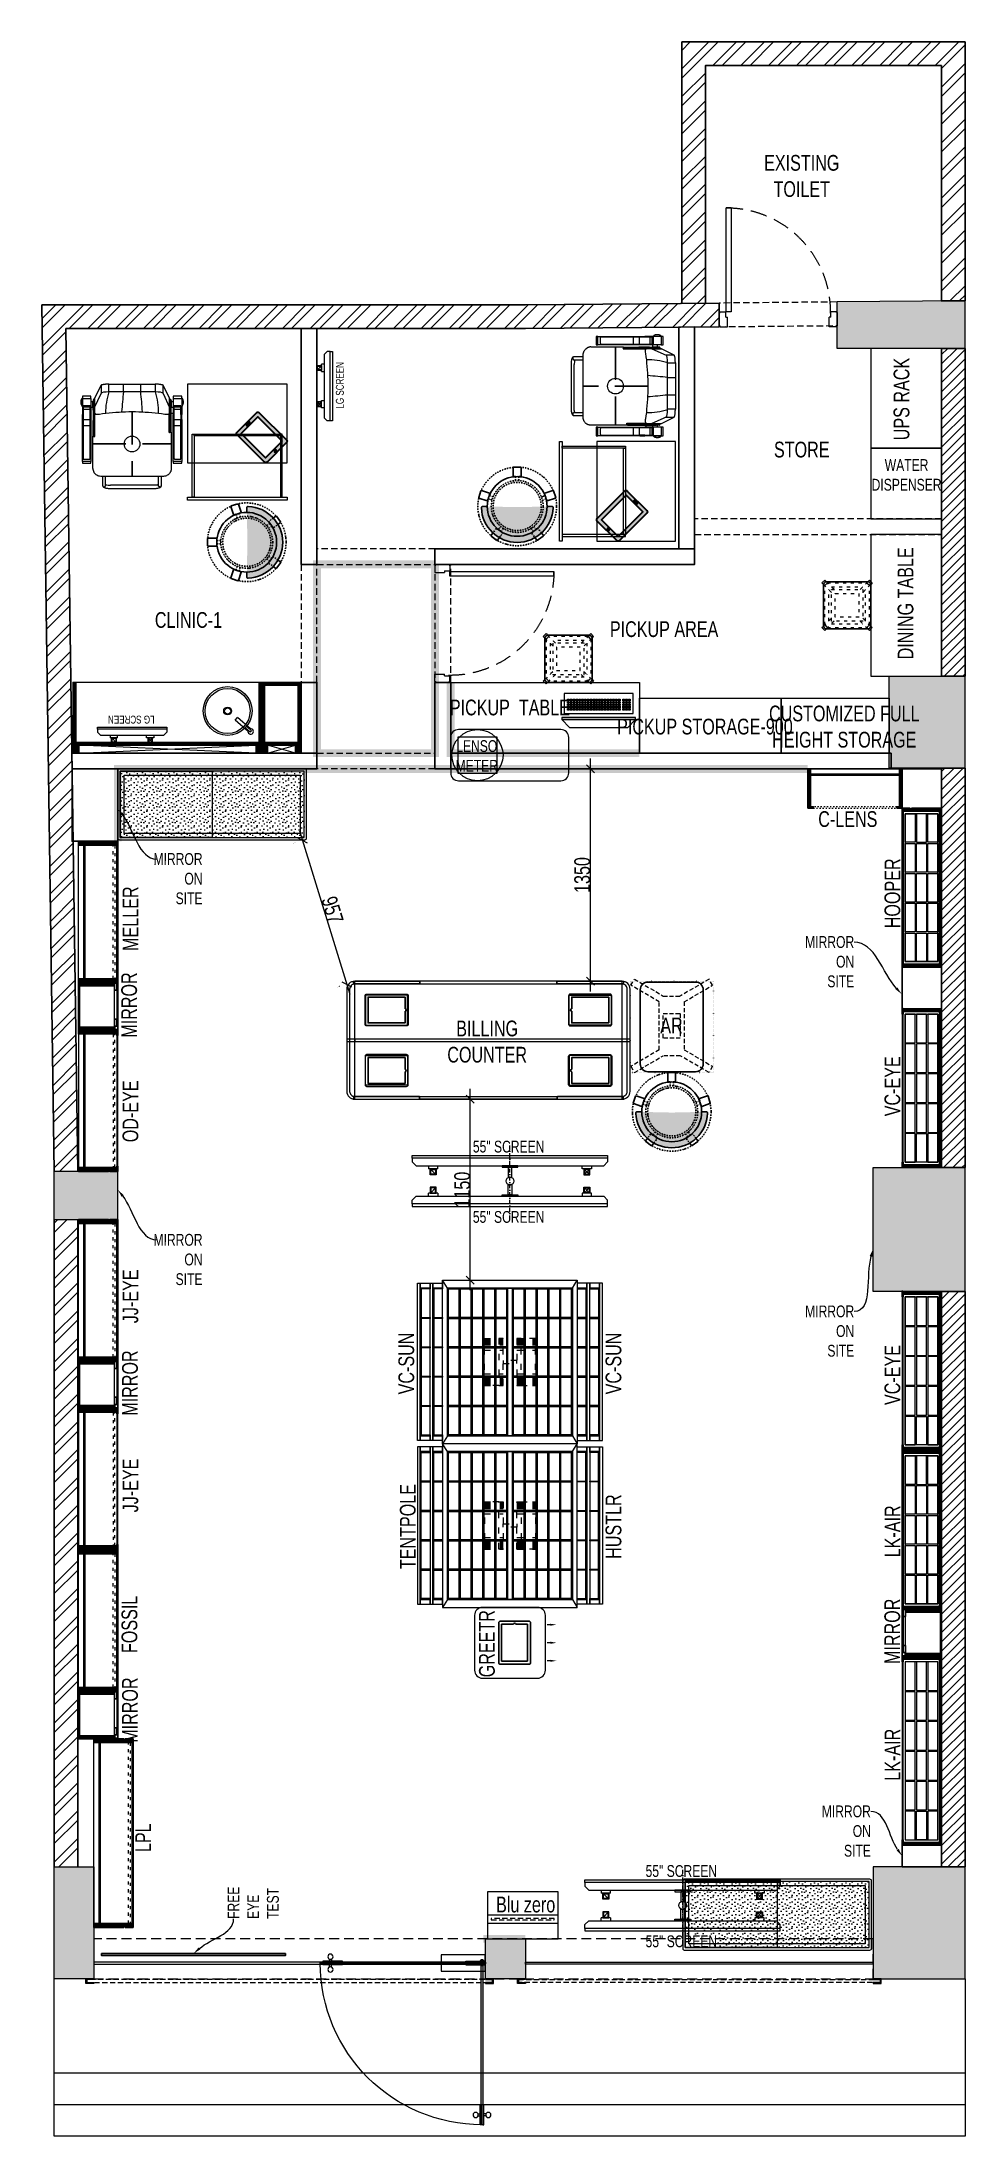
# Model space of a CAD drawing. Header units: feet. Extents: x 9413400 to 9419268, y -7061438 to -7048125.
import ezdxf
from ezdxf import colors
from ezdxf.entities.mleader import LeaderData, LeaderLine
from ezdxf.math import Vec2, Vec3

# ---------------------------------------------------------------- set-up
doc = ezdxf.new("R2010")
doc.units = ezdxf.units.FT
doc.header["$LTSCALE"] = 33
doc.header["$MEASUREMENT"] = 0
doc.header["$PDMODE"] = 3
doc.header["$PDSIZE"] = -1
for name, pattern in [('a_p6_plan_L18$0$HIDDEN', [0.375, 0.25, -0.125]), ('ACAD_ISO03W100', [30, 12, -18]), ('D10_DASHED', [0.75, 0.5, -0.25]), ('DASHDOT2', [0.5, 0.25, -0.125, 0, -0.125]), ('DOT', [0.25, 0, -0.25]), ('DOT2', [0.125, 0, -0.125]), ('HIDDEN', [9.525, 6.35, -3.175]), ('HIDDEN2', [4.7625, 3.175, -1.5875]), ('HIDDENX2', [0.75, 0.5, -0.25])]:
    doc.linetypes.add(name, pattern=pattern)
for name, color, linetype, lineweight in [('A-COL', 243, 'Continuous', 9), ('A-Glazing', 4, 'Continuous', 20), ('A-shutter', 8, 'Continuous', 18), ('A-STAIR', 6, 'Continuous', 5), ('beam', 90, 'Continuous', 9), ('column hatch', 5, 'Continuous', 0), ('Door', 2, 'Continuous', 13), ('Floor-Unit', 1, 'Continuous', 13), ('Glazing', 141, 'Continuous', 15), ('HATCH', 9, 'Continuous', 9), ('HIDDEN LINE', 177, 'Continuous', 0), ('LENS-DIM', 252, 'Continuous', 5), ('LENS-DOOR', 34, 'Continuous', 20), ('LENS-FURNITURE', 13, 'Continuous', 9), ('LENS-HATCH', 251, 'Continuous', 5), ('LENS-PARTITION', 21, 'Continuous', 25), ('LENS-TEXT', 31, 'Continuous', 5), ('LENS_CURTAIN', 5, 'a_p6_plan_L18$0$HIDDEN', 9), ('LENS_TEXT', 31, 'Continuous', 5), ('LK-EQPMT', 3, 'Continuous', 18), ('LK-FF&E FLOOR', 1, 'Continuous', 9), ('LK-FF&E WALL', 1, 'Continuous', 9), ('LK-FLUTTED FINISH', 20, 'Continuous', 30), ('LK-FURNITURE', 13, 'Continuous', 9), ('LK-IT', 3, 'Continuous', 18), ('LK-MIRROR', 133, 'Continuous', 13), ('LK-TILES FINISH', 251, 'Continuous', 5), ('LN-ELEVATION-1', 81, 'Continuous', 25), ('LN-ELEVATION-2', 103, 'Continuous', 20), ('LN-ELEVATION-3', 125, 'Continuous', 18), ('LN-ELEVATION-4', 145, 'Continuous', 13), ('LN-ELEVATION-5', 167, 'Continuous', 5), ('LN-HATCH', 251, 'Continuous', 0), ('PLANO-TXT', 252, 'Continuous', 5), ('rolling shutter', 1, 'Continuous', 5), ('TV', 92, 'Continuous', 18)]:
    doc.layers.add(name, color=color, linetype=linetype, lineweight=lineweight)
doc.layers.add('A-WALL', color=1, linetype='Continuous')
doc.layers.add('LAMINATE FINISH', color=80, linetype='Continuous')
doc.styles.add('LK TXT', font='GILC____.TTF', dxfattribs={"height": 100})
doc.styles.get("Standard").update_dxf_attribs({"font": 'GILC____.TTF'})
doc.dimstyles.new('100MM', dxfattribs={"dimtxt": 100, "dimasz": 50, "dimexe": 65, "dimexo": 65, "dimtad": 1, "dimdec": 0, "dimtxsty": 'Standard', "dimblk": 'OBLIQUE', "dimcen": 2.5, "dimdle": 65, "dimclrd": 256, "dimclre": 256, "dimclrt": 1, "dimadec": 0, "dimazin": 0, "dimtfac": 1, "dimtdec": 0, "dimtmove": 1, "dimatfit": 3, "dimfxl": 1, "dimlwd": -1, "dimlwe": -1, "dimarcsym": 0})
pattern_1 = [(45, (7858558.917, 3503823.203), (-4.4901280605, 4.4901280605), [])]
pattern_2 = [(45, (4208834.247, 1706614.74), (-4.4901280605, 4.4901280605), [])]
pattern_3 = [(45, (4209134.247, 1706614.74), (-4.4901280605, 4.4901280605), [])]
pattern_4 = [(45, (3990327.2935, 1709214.6916), (-4.4901280605, 4.4901280605), [])]
pattern_5 = [(45, (35858.5, -100655.3575), (-4.4194174, 4.4194174), [])]
pattern_6 = [(45, (7858054.0837, 3504049.203), (-4.4901280605, 4.4901280605), [])]

msp = doc.modelspace()

# ---------------------------------------------------------------- texts
at = {"layer": 'LENS-TEXT', "color": 0, "linetype": 'Continuous', "ltscale": 3, "attachment_point": 5, "style": 'LK TXT'}
for s, width, gutter_width, insert, char_height in [('EXISTING TOILET', 783.964, 1, (9418229.9, -7048977.7), 100), ('STORE', 783.964, 1, (9418229.9, -7050717.1), 100), ('WATER \\PDISPENSER', 264.162, 0.75, (9418896.2, -7050877.9), 75), ('CLINIC-1', 975.66, 1, (9414332, -7051800.3), 100), ('PICKUP AREA', 783.964, 1, (9417355, -7051858.6), 100), ('PICKUP  TABLE  ', 783.964, 1, (9416374.9, -7052356.6), 100), ('CUSTOMIZED FULL HEIGHT STORAGE ', 1099.487, 1, (9418500.2, -7052478), 100), (' PICKUP STORAGE-900', 1099.487, 1, (9417600.2, -7052478), 100), ('LENSO\\PMETER', 353.056, 0.5, (9416164.4, -7052663.8), 75), ('AR', 237.441, 12.5, (9417401.9, -7054376.9), 100)]:
    msp.add_mtext_dynamic_manual_height_columns(s, width=width, gutter_width=gutter_width, heights=[0], dxfattribs=dict(at, insert=insert, char_height=char_height))
at = {"layer": 'LENS-TEXT', "color": 0, "linetype": 'Continuous', "ltscale": 3, "char_height": 100, "attachment_point": 5, "rotation": 90, "style": 'LK TXT'}
for s, width, insert in [('UPS RACK', 1099.487, (9418864.4, -7050395.2)), ('DINING TABLE', 783.964, (9418890.1, -7051693.9))]:
    msp.add_mtext_dynamic_manual_height_columns(s, width=width, gutter_width=1, heights=[0], dxfattribs=dict(at, insert=insert))
at = {"layer": 'LENS-TEXT', "color": 0, "linetype": 'Continuous', "ltscale": 3, "char_height": 75, "width": 783.964, "attachment_point": 5, "style": 'LK TXT'}
for insert in [(9416367, -7055147.9), (9416367, -7055594.9), (9417464.6, -7059752.9), (9417464.6, -7060199.9)]:
    msp.add_mtext('\\pt225;55" SCREEN', dxfattribs=dict(at, insert=insert))
at = {"layer": 'LENS_TEXT', "linetype": 'Continuous', "ltscale": 3, "char_height": 100, "width": 324.474, "attachment_point": 5, "rotation": 90, "style": 'LK TXT'}
for insert in [(9413955.7, -7054247.5, 0), (9413960.9, -7056650.5, 0), (9418805.5, -7058228.7, 0), (9413960.9, -7058729.6, 0)]:
    msp.add_mtext('{\\C7;MIRROR}', dxfattribs=dict(at, insert=insert))
at = {"layer": 'PLANO-TXT', "linetype": 'Continuous', "ltscale": 3, "char_height": 100, "attachment_point": 5, "style": 'LK TXT'}
for s, insert, width in [('C-LENS', (9418522.7, -7053066, 0), 271.785), ('\\pt800;Blu zero', (9416475.2, -7059966.1), 510.552)]:
    msp.add_mtext(s, dxfattribs=dict(at, insert=insert, width=width))
at = {"layer": 'PLANO-TXT', "linetype": 'Continuous', "ltscale": 3, "char_height": 100, "width": 271.785, "attachment_point": 5, "rotation": 90, "style": 'LK TXT'}
for s, insert in [('HOOPER ', (9418806.6, -7053537.4, 0)), ('MELLER', (9413963.6, -7053698.5, 0)), ('VC-EYE', (9418806.6, -7054763.9, 0)), ('OD-EYE', (9413963.6, -7054923.2, 0)), ('JJ-EYE', (9413963.6, -7056099.3, 0)), ('VC-SUN', (9415717.1, -7056526.1, 0)), ('VC-SUN', (9417033.9, -7056526.1, 0)), ('VC-EYE', (9418806.6, -7056599.6, 0)), ('JJ-EYE', (9413963.6, -7057301.5, 0)), ('TENTPOLE', (9415726.4, -7057563, 0)), ('HUSTLR', (9417033.9, -7057563, 0)), ('LK-AIR', (9418806.6, -7057593.1, 0)), ('FOSSIL', (9413957.5, -7058184.6, 0)), ('LK-AIR', (9418806.6, -7059013.1, 0)), ('LPL', (9414044.3, -7059540.7, 0))]:
    msp.add_mtext(s, dxfattribs=dict(at, insert=insert))

# ---------------------------------------------------------------- blocks, each defined once
blk = doc.blocks.new('CLENS 600 TYPE 6')
at = {"layer": 'LN-ELEVATION-1', "ltscale": 0.5}
blk.add_lwpolyline([(130, -225), (-130, -225, -0.414214), (-150, -205), (-150, 55, -0.414214), (-130, 75), (130, 75, -0.414214), (150, 55), (150, -205, -0.414214)], format="xyb", close=True, dxfattribs=at)
at = {"layer": 'LN-ELEVATION-3', "linetype": 'ACAD_ISO03W100', "ltscale": 0.05}
for p, q in [((-100, 7), (-142, 50)), ((-142, -200), (-142, 50)), ((-82, 25), (-125, 67)), ((125, 67), (-125, 67)), ((-117, -175), (-117, 25)), ((100, 42), (-100, 42)), ((82, 25), (125, 67)), ((100, 7), (142, 50)), ((117, -175), (117, 25)), ((142, -200), (142, 50)), ((-100, -157), (-142, -200)), ((-82, -175), (-125, -217)), ((125, -217), (-125, -217)), ((100, -192), (-100, -192)), ((82, -175), (125, -217)), ((100, -157), (142, -200))]:
    blk.add_line(p, q, dxfattribs=at)
for points in [[(-132, 75), (-125, 67), (-142, 50), (-150, 57)], [(132, 75), (125, 67), (142, 50), (150, 57)], [(-132, -225), (-125, -217), (-142, -200), (-150, -207)], [(132, -225), (125, -217), (142, -200), (150, -207)]]:
    blk.add_lwpolyline(points, dxfattribs=at)
for points in [[(100, -175), (-100, -175), (-100, 25), (100, 25)], [(75, -150), (-75, -150), (-75, 0), (75, 0)]]:
    blk.add_lwpolyline(points, close=True, dxfattribs=at)
at = {"layer": 'LN-ELEVATION-5', "ltscale": 0.5}
for points in [[(-150, 57), (-160, 67), (-142, 85), (-132, 75)], [(150, 57), (160, 67), (142, 85), (132, 75)], [(-150, -207), (-160, -217), (-142, -235), (-132, -225)], [(150, -207), (160, -217), (142, -235), (132, -225)]]:
    blk.add_lwpolyline(points, dxfattribs=at)
blk = doc.blocks.new('*U23')
at = {"layer": 'LK-EQPMT', "ltscale": 12}
blk.add_lwpolyline([(6, 5), (-6, 5), (-6, -5), (6, -5)], close=True, dxfattribs=at)
blk = doc.blocks.new('*U24')
at = {"color": 0, "linetype": 'ByBlock', "lineweight": -2}
for p in [(0, 0), (18, 0), (36, 0), (54, 0), (72, 0), (90, 0), (108, 0), (126, 0), (144, 0), (162, 0), (180, 0), (198, 0), (216, 0), (233, 0), (251, 0), (269, 0), (287, 0), (305, 0), (323, 0), (0, -15), (0, -29), (0, -44), (0, -59), (18, -15), (18, -29), (18, -44), (18, -59), (36, -15), (36, -29), (36, -44), (36, -59), (54, -15), (54, -29), (54, -44), (54, -59), (72, -15), (72, -29), (72, -44), (72, -59), (90, -15), (90, -29), (90, -44), (90, -59), (108, -15), (108, -29), (108, -44), (108, -59), (126, -15), (126, -29), (126, -44), (126, -59), (144, -15), (144, -29), (144, -44), (144, -59), (162, -15), (162, -29), (162, -44), (162, -59), (180, -15), (180, -29), (180, -44), (180, -59), (198, -15), (198, -29), (198, -44), (198, -59), (216, -15), (216, -29), (216, -44), (216, -59), (233, -15), (233, -29), (233, -44), (233, -59), (251, -15), (251, -29), (251, -44), (251, -59), (269, -15), (269, -29), (269, -44), (269, -59), (287, -15), (287, -29), (287, -44), (287, -59), (305, -15), (305, -29), (305, -44), (305, -59), (323, -15), (323, -29), (323, -44), (323, -59)]:
    blk.add_blockref('*U23', p, dxfattribs=at)
blk = doc.blocks.new('*U21')
at = {"layer": 'LK-EQPMT', "ltscale": 12}
blk.add_lwpolyline([(6, 5), (-6, 5), (-6, -5), (6, -5)], close=True, dxfattribs=at)
blk = doc.blocks.new('*U22')
at = {"color": 0, "linetype": 'ByBlock', "lineweight": -2}
for p in [(0, 0), (18, 0), (36, 0), (0, -15), (0, -29), (0, -44), (0, -59), (18, -15), (18, -29), (18, -44), (18, -59), (36, -15), (36, -29), (36, -44), (36, -59)]:
    blk.add_blockref('*U21', p, dxfattribs=at)
blk = doc.blocks.new('*U19')
at = {"ltscale": 12}
blk.add_lwpolyline([(8, 0), (8, 129), (448, 129), (448, 0)], close=True, dxfattribs=at)
for name, p in [('*U24', (35, 102)), ('*U22', (387, 102))]:
    blk.add_blockref(name, p)
blk = doc.blocks.new('Pickup table PC')
at = {"layer": 'LN-ELEVATION-2', "ltscale": 0.5}
for points in [[(470, 50), (0, 50), (0, 62), (470, 62)], [(420, 0), (50, 0), (0, 50), (470, 50)]]:
    blk.add_lwpolyline(points, close=True, dxfattribs=at)
blk = doc.blocks.new('2 seater bench')
at = {"layer": 'LENS-HATCH', "lineweight": 0}
h = blk.add_hatch(dxfattribs=at)
h.set_pattern_fill('STIP1', color=177, scale=100, angle=270, pattern_type=2)
h.set_pattern_definition([(270, (6617251.08, -170421.61), (100, -2e-13), [0, -100]), (270, (6617235.08, -170433.61), (100, -2e-13), [0, -100]), (270, (6617211.08, -170428.61), (100, -2e-13), [0, -100]), (270, (6617188.08, -170463.61), (100, -2e-13), [0, -100]), (270, (6617224.08, -170460.61), (100, -2e-13), [0, -100]), (270, (6617248.08, -170487.61), (100, -2e-13), [0, -100]), (270, (6617255.08, -170452.61), (100, -2e-13), [0, -100]), (270, (6617214.08, -170494.61), (100, -2e-13), [0, -100]), (270, (6617182.08, -170489.61), (100, -2e-13), [0, -100]), (270, (6617167.08, -170415.61), (100, -2e-13), [0, -100]), (270, (6617187.08, -170433.61), (100, -2e-13), [0, -100]), (270, (6617168.08, -170447.61), (100, -2e-13), [0, -100]), (270, (6617232.08, -170508.61), (100, -2e-13), [0, -100]), (270, (6617207.08, -170476.61), (100, -2e-13), [0, -100]), (270, (6617240.08, -170468.61), (100, -2e-13), [0, -100]), (270, (6617231.08, -170485.61), (100, -2e-13), [0, -100]), (270, (6617204.08, -170449.61), (100, -2e-13), [0, -100]), (270, (6617258.08, -170477.61), (100, -2e-13), [0, -100]), (270, (6617199.08, -170508.61), (100, -2e-13), [0, -100]), (270, (6617169.08, -170505.61), (100, -2e-13), [0, -100])])
h.paths.add_polyline_path([(585, 210), (0, 210), (0, -210), (585, -210)])
h.paths.add_polyline_path([(0, 245), (0, -210)])
h.paths.add_polyline_path([(-585, 210), (0, 210), (0, -210), (-585, -210)])
at = {"layer": 'LN-ELEVATION-2', "ltscale": 0.5}
for points in [[(-585, 210), (0, 210), (0, -210), (-585, -210)], [(585, 210), (0, 210), (0, -210), (585, -210)]]:
    blk.add_lwpolyline(points, close=True, dxfattribs=at)
at = {"layer": 'LN-ELEVATION-5', "ltscale": 0.5}
blk.add_lwpolyline([(590, 225), (-590, 225, 0.414214), (-600, 215), (-600, -215, 0.414214), (-590, -225), (590, -225, 0.414214), (600, -215), (600, 215, 0.414214)], format="xyb", close=True, dxfattribs=at)
blk.add_lwpolyline([(585, 210), (-585, 210), (-585, -210), (585, -210)], close=True, dxfattribs=at)
at = {"layer": 'LN-ELEVATION-5', "linetype": 'HIDDEN2', "ltscale": 11}
blk.add_lwpolyline([(-560, 185), (560, 185), (560, -185), (-560, -185)], close=True, dxfattribs=at)
blk = doc.blocks.new('VC HD 1010')
at = {"layer": 'LN-HATCH', "ltscale": 0.5}
h = blk.add_hatch(dxfattribs=at)
h.set_pattern_fill('ANSI31', color=256, scale=2)
h.set_pattern_definition([(45, (3761554.586, 1795022.936), (-4.490128061, 4.490128061), [])])
h.paths.add_polyline_path([(-505, 24), (-505, -166), (-499, -166), (-499, -176), (-505, -176), (-505, -220), (-487, -220), (-487, 24)])
h = blk.add_hatch(dxfattribs=at)
h.set_pattern_fill('ANSI31', color=256, scale=2)
h.set_pattern_definition(pattern_1)
h.paths.add_polyline_path([(505, 24), (505, -166), (499, -166), (499, -176), (505, -176), (505, -220), (487, -220), (487, 24)])
h = blk.add_hatch(dxfattribs=at)
h.set_pattern_fill('ANSI31', color=256, scale=2)
h.set_pattern_definition([(45, (7858741.917, 3503823.203), (-4.4901280605, 4.4901280605), [])])
h.paths.add_polyline_path([(-470, -220), (-470, -226), (-505, -226), (-505, -220)])
h = blk.add_hatch(dxfattribs=at)
h.set_pattern_fill('ANSI31', color=256, scale=2)
h.set_pattern_definition(pattern_1)
h.paths.add_polyline_path([(477, -220), (477, -226), (512, -226), (512, -220)])
at = {"layer": 'LN-ELEVATION-1', "ltscale": 0.5}
for points in [[(-505, 24), (-505, -166), (-499, -166), (-499, -176), (-505, -176), (-505, -220), (-487, -220), (-487, 24)], [(487, 12), (-487, 12), (-487, 18), (487, 18)], [(505, 24), (505, -166), (499, -166), (499, -176), (505, -176), (505, -220), (487, -220), (487, 24)], [(-470, -220), (-470, -226), (-505, -226), (-505, -220)], [(470, -220), (470, -226), (505, -226), (505, -220)]]:
    blk.add_lwpolyline(points, close=True, dxfattribs=at)
at = {"layer": 'LN-ELEVATION-2', "ltscale": 0.5}
blk.add_lwpolyline([(470, 0), (-470, 0), (-470, -208), (470, -208)], close=True, dxfattribs=at)
at = {"layer": 'LN-ELEVATION-3', "ltscale": 0.5}
for p, q in [((-487, 24), (487, 24)), ((-470, -220), (470, -220)), ((470, -226), (-470, -226))]:
    blk.add_line(p, q, dxfattribs=at)
for points in [[(-470, 0), (-289, 0), (-289, -64), (-470, -64)], [(-281, 0), (-99, 0), (-99, -64), (-281, -64)], [(-91, 0), (91, 0), (91, -64), (-91, -64)], [(99, 0), (281, 0), (281, -64), (99, -64)], [(289, 0), (470, 0), (470, -64), (289, -64)], [(-470, -136), (-289, -136), (-289, -72), (-470, -72)], [(-281, -72), (-99, -72), (-99, -136), (-281, -136)], [(-91, -72), (91, -72), (91, -136), (-91, -136)], [(99, -72), (281, -72), (281, -136), (99, -136)], [(289, -72), (470, -72), (470, -136), (289, -136)], [(-470, -144), (-289, -144), (-289, -208), (-470, -208)], [(-281, -144), (-99, -144), (-99, -208), (-281, -208)], [(-91, -144), (91, -144), (91, -208), (-91, -208)], [(99, -144), (281, -144), (281, -208), (99, -208)], [(289, -144), (470, -144), (470, -208), (289, -208)]]:
    blk.add_lwpolyline(points, close=True, dxfattribs=at)
blk = doc.blocks.new('JJ SH 1200')
at = {"layer": 'LN-HATCH', "ltscale": 0.5}
h = blk.add_hatch(dxfattribs=at)
h.set_pattern_fill('ANSI31', color=256, scale=2)
h.set_pattern_definition([(45, (4097187.331, 1708800.267), (-4.4901280605, 4.4901280605), [])])
h.paths.add_polyline_path([(792, 220), (792, 30), (786, 30), (786, 20), (792, 20), (792, -24), (767, -24), (767, 220)])
h.paths.add_polyline_path([(-383, 180), (767, 180), (767, 186), (-383, 186)])
h.paths.add_polyline_path([(757, -24), (757, -30), (792, -30), (792, -24)])
h.paths.add_polyline_path([(-408, 220), (-408, 30), (-402, 30), (-402, 20), (-408, 20), (-408, -24), (-383, -24), (-383, 220)])
h.paths.add_polyline_path([(-373, -24), (-373, -30), (-408, -30), (-408, -24)])
at = {"layer": 'LN-ELEVATION-1', "ltscale": 0.5}
for points in [[(-408, 220), (-408, 30), (-402, 30), (-402, 20), (-408, 20), (-408, -24), (-383, -24), (-383, 220)], [(-383, 180), (767, 180), (767, 186), (-383, 186)], [(792, 220), (792, 30), (786, 30), (786, 20), (792, 20), (792, -24), (767, -24), (767, 220)], [(-373, -24), (-373, -30), (-408, -30), (-408, -24)], [(757, -24), (757, -30), (792, -30), (792, -24)]]:
    blk.add_lwpolyline(points, close=True, dxfattribs=at)
at = {"layer": 'LN-ELEVATION-3', "ltscale": 0.5}
for p, q in [((767, 220), (-383, 220)), ((757, -24), (-373, -24)), ((-373, -30), (757, -30))]:
    blk.add_line(p, q, dxfattribs=at)
at = {"layer": 'LN-ELEVATION-4', "linetype": 'ACAD_ISO03W100', "ltscale": 0.05}
blk.add_lwpolyline([(767, 0), (-383, 0), (-383, -12), (767, -12)], close=True, dxfattribs=at)
blk = doc.blocks.new('*U38')
at = {"layer": 'A-shutter', "color": 5, "ltscale": 10}
for points in [[(41038450, -1561539), (41038450, -1561544), (41038405, -1561544), (41038405, -1561564), (41038450, -1561564), (41038450, -1561569), (41038400, -1561569), (41038400, -1561539)], [(41040940, -1561539), (41040940, -1561544), (41040985, -1561544), (41040985, -1561564), (41040940, -1561564), (41040940, -1561569), (41040990, -1561569), (41040990, -1561539)]]:
    blk.add_lwpolyline(points, close=True, dxfattribs=at)
at = {"layer": 'A-shutter', "color": 5, "linetype": 'HIDDENX2', "ltscale": 2}
blk.add_lwpolyline([(41038405, -1561544), (41038405, -1561564), (41040985, -1561564), (41040985, -1561544)], close=True, dxfattribs=at)
blk = doc.blocks.new('*U39')
at = {"layer": 'A-shutter', "color": 5, "ltscale": 10}
for points in [[(41038730, -1561539), (41038730, -1561544), (41038685, -1561544), (41038685, -1561564), (41038730, -1561564), (41038730, -1561569), (41038680, -1561569), (41038680, -1561539)], [(41040940, -1561539), (41040940, -1561544), (41040985, -1561544), (41040985, -1561564), (41040940, -1561564), (41040940, -1561569), (41040990, -1561569), (41040990, -1561539)]]:
    blk.add_lwpolyline(points, close=True, dxfattribs=at)
at = {"layer": 'A-shutter', "color": 5, "linetype": 'HIDDENX2', "ltscale": 2}
blk.add_lwpolyline([(41038685, -1561544), (41038685, -1561564), (41040985, -1561564), (41040985, -1561544)], close=True, dxfattribs=at)
blk = doc.blocks.new('*U36')
at = {"layer": 'LENS-DOOR'}
for p, q in [((548122, 1779235), (548122, 1778574)), ((548122, 1779235), (548153, 1779235)), ((548153, 1778574), (548153, 1779235)), ((547447, 1778569), (547452, 1778569)), ((547447, 1778484), (547447, 1778569)), ((547447, 1778484), (547452, 1778484)), ((547452, 1778574), (547489, 1778574)), ((547452, 1778569), (547452, 1778574)), ((547452, 1778479), (547452, 1778484)), ((547452, 1778479), (547499, 1778479)), ((547489, 1778540), (547489, 1778574)), ((547489, 1778540), (547499, 1778540)), ((547499, 1778479), (547499, 1778540)), ((548122, 1778574), (548153, 1778574)), ((548145, 1778479), (548145, 1778540)), ((548156, 1778540), (548145, 1778540)), ((548192, 1778479), (548145, 1778479)), ((548192, 1778574), (548156, 1778574)), ((548156, 1778540), (548156, 1778574)), ((548192, 1778569), (548192, 1778574)), ((548197, 1778569), (548192, 1778569)), ((548192, 1778479), (548192, 1778484)), ((548197, 1778484), (548192, 1778484)), ((548197, 1778484), (548197, 1778569))]:
    blk.add_line(p, q, dxfattribs=at)
at = {"layer": 'LENS-DOOR', "color": 7, "linetype": 'HIDDEN2'}
blk.add_ellipse((548153, 1778574), major_axis=(-661, 0), ratio=1, start_param=-1.570791, end_param=0.051209, dxfattribs=at)
blk = doc.blocks.new('A$C65ba2408')
at = {"layer": 'column hatch'}
h = blk.add_hatch(color=8, dxfattribs=at)
h.dxf.hatch_style = 1
h.paths.add_polyline_path([(3477, -3129), (2893, -3129), (2893, -3841), (3477, -3841)])
h.paths.add_polyline_path([(3477, 1316), (2893, 1316), (2893, 529), (3477, 529)])
h.paths.add_polyline_path([(3477, 4441), (2994, 4441), (2994, 3856), (3477, 3856)])
h.paths.add_polyline_path([(3477, 6826), (2664, 6819), (2664, 6524), (3477, 6524)])
h.paths.add_polyline_path([(-1908, 1291), (-2312, 1291), (-2312, 986), (-1908, 986)])
h.paths.add_polyline_path([(-2061, -3129), (-2312, -3129), (-2312, -3841), (-2061, -3841)])
h = blk.add_hatch(color=8, dxfattribs=at)
h.dxf.hatch_style = 1
h.paths.add_polyline_path([(429, -3586), (683, -3586), (683, -3841), (429, -3841)])
at = {"layer": 'LN-HATCH'}
h = blk.add_hatch(dxfattribs=at)
h.set_pattern_fill('ANSI32', color=256, scale=333, angle=180)
h.paths.add_polyline_path([(1677, 6810), (1677, 8472), (3477, 8472), (3477, 6826), (3327, 6826), (3327, 8322), (1827, 8322), (1827, 6811)])
h = blk.add_hatch(dxfattribs=at)
h.set_pattern_fill('ANSI32', color=256, scale=333, angle=180)
h.set_pattern_definition([(225, (-11792219.16, 5498508.67), (88.2999593, -88.2999593), []), (225, (-11792278.02, 5498508.67), (88.2999593, -88.2999593), [])])
h.paths.add_polyline_path([(-2162, 986), (-2312, 986), (-2312, -3129), (-2162, -3129)])
h.paths.add_polyline_path([(1914, 6662), (1914, 6812), (682, 6801), (-2391, 6801), (-2312, 1291), (-2162, 1291), (-2238, 6651), (429, 6651), (683, 6651)])
h = blk.add_hatch(dxfattribs=at)
h.set_pattern_fill('ANSI31', color=256, scale=333, angle=180)
h.set_pattern_definition([(225, (-11792219.157, 5498508.667), (29.43331977, -29.43331977), [])])
h.paths.add_polyline_path([(3427, 6524), (3327, 6524), (3327, 4441), (3427, 4441)])
h.paths.add_polyline_path([(3477, 6524), (3427, 6524), (3427, 4441), (3477, 4441)])
h.paths.add_polyline_path([(3427, 3856), (3327, 3856), (3327, 1316), (3427, 1316)])
h.paths.add_polyline_path([(3477, 3856), (3427, 3856), (3427, 1316), (3477, 1316)])
h.paths.add_polyline_path([(3427, 529), (3327, 529), (3327, -3129), (3427, -3129)])
h.paths.add_polyline_path([(3477, 529), (3427, 529), (3427, -3129), (3477, -3129)])
at = {"layer": 'A-COL'}
for p, q in [((3477, 6826), (2664, 6819)), ((2664, 6524), (2664, 6819)), ((3477, 6524), (3477, 6826)), ((2664, 6669), (2664, 6669)), ((3477, 6524), (2664, 6524)), ((2994, 3856), (2994, 4441)), ((2994, 4441), (3477, 4441)), ((3477, 3856), (3477, 4441)), ((3477, 3856), (2994, 3856)), ((-1908, 1291), (-2312, 1291)), ((-2312, 986), (-2312, 1290)), ((-1908, 986), (-1908, 1291)), ((2893, 529), (2893, 1316)), ((2893, 1316), (3477, 1316)), ((3477, 529), (3477, 1316)), ((-2312, 986), (-1908, 986)), ((3477, 529), (2893, 529)), ((-2312, -3129), (-2061, -3129)), ((-2312, -3841), (-2312, -3129)), ((-2061, -3129), (-2061, -3841)), ((3477, -3129), (2893, -3129)), ((2893, -3129), (2893, -3841)), ((3477, -3841), (3477, -3129)), ((-2061, -3841), (-2312, -3841)), ((-2061, -3841), (-2162, -3841)), ((2893, -3841), (3477, -3841))]:
    blk.add_line(p, q, dxfattribs=at)
blk.add_lwpolyline([(429, -3586), (683, -3586), (683, -3841), (429, -3841)], close=True, dxfattribs=at)
at = {"layer": 'A-Glazing', "elevation": 51149}
for points in [[(429, -3735), (-2061, -3735), (-2061, -3747), (429, -3747)], [(683, -3735), (2893, -3735), (2893, -3747), (683, -3747)]]:
    blk.add_lwpolyline(points, close=True, dxfattribs=at)
at = {"layer": 'A-STAIR'}
for p, q in [((-2312, -4841), (-2312, -3841)), ((3477, -3841), (3477, -4841)), ((3477, -4441), (-2312, -4441)), ((3477, -4641), (-2312, -4641)), ((3477, -4841), (-2312, -4841))]:
    blk.add_line(p, q, dxfattribs=at)
at = {"layer": 'A-WALL'}
for p, q in [((-2312, 1290), (-2391, 6801)), ((-2391, 6801), (682, 6801)), ((1914, 6812), (682, 6801)), ((1914, 6662), (1914, 6812)), ((1914, 6662), (683, 6651)), ((-2162, 1291), (-2238, 6651)), ((-2238, 6651), (429, 6651)), ((429, 6651), (683, 6651)), ((3477, 4441), (3477, 6524)), ((3477, 1316), (3477, 3856)), ((-2312, -3129), (-2312, 986)), ((-2162, -3129), (-2162, 986)), ((3477, -3129), (3477, 529))]:
    blk.add_line(p, q, dxfattribs=at)
for points in [[(1677, 6810), (1677, 8472), (3477, 8472), (3477, 6826), (3327, 6826), (3327, 8322), (1827, 8322), (1827, 6811)], [(3477, 4441), (3327, 4441), (3327, 6524), (3477, 6524)], [(3477, 1316), (3327, 1316), (3327, 3856), (3477, 3856)], [(3477, -3129), (3327, -3129), (3327, 529), (3477, 529)]]:
    blk.add_lwpolyline(points, close=True, dxfattribs=at)
at = {"layer": 'beam', "linetype": 'HIDDEN', "ltscale": 0.3}
blk.add_lwpolyline([(2893, -3586), (-2061, -3586), (-2061, -3841), (2893, -3841)], close=True, dxfattribs=at)
at = {"layer": 'LENS_CURTAIN', "ltscale": 5}
blk.add_lwpolyline([(2664, 6819), (1914, 6812), (1914, 6662), (2664, 6669)], close=True, dxfattribs=at)
at = {"layer": 'Door', "xscale": -1}
blk.add_blockref('*U36', (550112, -1771817), dxfattribs=at)
at = {"layer": 'rolling shutter'}
blk.add_blockref('*U38', (-41040511, 1557699, 51149), dxfattribs=at)
at = {"layer": 'rolling shutter', "xscale": -1}
blk.add_blockref('*U39', (41041623, 1557699, 51149), dxfattribs=at)
blk = doc.blocks.new('MIRROR')
at = {"layer": 'LN-HATCH', "ltscale": 0.5}
h = blk.add_hatch(dxfattribs=at)
h.set_pattern_fill('ANSI31', color=256, scale=2)
h.set_pattern_definition([(45, (4060433.7416, 1708720.787), (-4.4901280605, 4.4901280605), [])])
h.paths.add_polyline_path([(213, 101), (231, 101), (231, -128), (213, -128)])
h.paths.add_polyline_path([(231, 95), (495, 95), (495, 101), (231, 101)])
h.paths.add_polyline_path([(513, 101), (495, 101), (495, -128), (513, -128)])
at = {"layer": 'Defpoints'}
blk.add_lwpolyline([(513, 101), (213, 101), (213, -149), (513, -149)], close=True, dxfattribs=at)
at = {"layer": 'LN-ELEVATION-1'}
for points in [[(213, 101), (231, 101), (231, -128), (213, -128)], [(231, 95), (495, 95), (495, 101), (231, 101)], [(513, 101), (495, 101), (495, -128), (513, -128)], [(260, -142), (260, -128), (215, -128), (215, -149), (224, -149), (224, -147), (216, -147), (216, -142)], [(443, -142), (443, -128), (488, -128), (488, -149), (479, -149), (479, -147), (486, -147), (486, -142)], [(505, -149), (505, -147), (509, -147), (509, -129), (488, -129), (488, -128), (511, -128), (511, -149)]]:
    blk.add_lwpolyline(points, close=True, dxfattribs=at)
at = {"layer": 'LN-ELEVATION-2'}
blk.add_lwpolyline([(260, -142), (443, -142), (443, -128), (260, -128)], close=True, dxfattribs=at)
at = {"layer": 'LN-ELEVATION-2', "color": 4, "lineweight": 0}
blk.add_lwpolyline([(216, -142), (486, -142), (486, -147), (216, -147)], close=True, dxfattribs=at)
at = {"layer": 'LN-ELEVATION-4', "ltscale": 0.5}
blk.add_line((479, -149), (224, -149), dxfattribs=at)
blk = doc.blocks.new('JJ SH 900')
at = {"layer": 'LN-HATCH', "ltscale": 0.5}
h = blk.add_hatch(dxfattribs=at)
h.set_pattern_fill('ANSI31', color=256, scale=50)
h.paths.add_polyline_path([(-912, 0), (-912, -190), (-906, -190), (-906, -200), (-912, -200), (-912, -244), (-887, -244), (-887, 0)])
h = blk.add_hatch(dxfattribs=at)
h.set_pattern_fill('ANSI31', color=256, scale=2)
h.set_pattern_definition(pattern_2)
h.paths.add_polyline_path([(-12, 0), (-12, -190), (-18, -190), (-18, -200), (-12, -200), (-12, -244), (-37, -244), (-37, 0)])
h = blk.add_hatch(dxfattribs=at)
h.set_pattern_fill('ANSI31', color=256, scale=2)
h.set_pattern_definition(pattern_3)
h.paths.add_polyline_path([(-37, -40), (-887, -40), (-887, -34), (-37, -34)])
h = blk.add_hatch(dxfattribs=at)
h.set_pattern_fill('ANSI31', color=256, scale=2)
h.set_pattern_definition(pattern_3)
h.paths.add_polyline_path([(-877, -244), (-877, -250), (-912, -250), (-912, -244)])
h = blk.add_hatch(dxfattribs=at)
h.set_pattern_fill('ANSI31', color=256, scale=2)
h.set_pattern_definition(pattern_2)
h.paths.add_polyline_path([(-47, -244), (-47, -250), (-12, -250), (-12, -244)])
at = {"layer": 'LN-ELEVATION-1', "ltscale": 0.5}
for points in [[(-912, 0), (-912, -190), (-906, -190), (-906, -200), (-912, -200), (-912, -244), (-887, -244), (-887, 0)], [(-12, 0), (-12, -190), (-18, -190), (-18, -200), (-12, -200), (-12, -244), (-37, -244), (-37, 0)], [(-37, -40), (-887, -40), (-887, -34), (-37, -34)], [(-877, -244), (-877, -250), (-912, -250), (-912, -244)], [(-47, -244), (-47, -250), (-12, -250), (-12, -244)]]:
    blk.add_lwpolyline(points, close=True, dxfattribs=at)
at = {"layer": 'LN-ELEVATION-3', "ltscale": 0.5}
for p, q in [((-887, 0), (-37, 0)), ((-877, -244), (-47, -244)), ((-47, -250), (-877, -250))]:
    blk.add_line(p, q, dxfattribs=at)
at = {"layer": 'LN-ELEVATION-4', "linetype": 'ACAD_ISO03W100', "ltscale": 0.05}
blk.add_lwpolyline([(-887, -220), (-37, -220), (-37, -232), (-887, -232)], close=True, dxfattribs=at)
blk = doc.blocks.new('ffgd')
at = {"layer": 'LN-ELEVATION-4', "linetype": 'ACAD_ISO03W100', "ltscale": 0.1}
blk.add_lwpolyline([(0, 47), (0, -41), (-20, -41), (-20, 47)], close=True, dxfattribs=at)
at = {"layer": 'LN-ELEVATION-5', "linetype": 'ACAD_ISO03W100', "ltscale": 0.1}
for p, q in [((-160, 166), (-160, 47)), ((-160, 166), (-160, 47)), ((-159, 166), (-159, 47)), ((-159, 166), (-159, 47)), ((-158, 166), (-158, 47)), ((-158, 166), (-158, 47)), ((-157, 166), (-157, 47)), ((-156, 166), (-156, 47)), ((-154, 166), (-154, 47)), ((-151, 166), (-151, 47)), ((-146, 166), (-146, 47)), ((-141, 166), (-141, 47)), ((-135, 166), (-135, 47)), ((-128, 166), (-128, 47)), ((-120, 166), (-120, 47)), ((-111, 166), (-111, 47)), ((-102, 166), (-102, 47)), ((-85, 166), (-85, 47)), ((65, 166), (65, 47)), ((82, 166), (82, 47)), ((91, 166), (91, 47)), ((100, 166), (100, 47)), ((108, 166), (108, 47)), ((115, 166), (115, 47)), ((121, 166), (121, 47)), ((126, 166), (126, 47)), ((131, 166), (131, 47)), ((134, 166), (134, 47)), ((136, 166), (136, 47)), ((137, 166), (137, 47)), ((138, 166), (138, 47)), ((138, 166), (138, 47)), ((139, 166), (139, 47)), ((139, 166), (139, 47)), ((140, 166), (140, 47)), ((140, 166), (140, 47)), ((-160, -41), (-160, -160)), ((-160, -41), (-160, -160)), ((-159, -41), (-159, -160)), ((-159, -41), (-159, -160)), ((-158, -41), (-158, -160)), ((-158, -41), (-158, -160)), ((-157, -41), (-157, -160)), ((-156, -41), (-156, -160)), ((-154, -41), (-154, -160)), ((-151, -41), (-151, -160)), ((-146, -41), (-146, -160)), ((-141, -41), (-141, -160)), ((-135, -41), (-135, -160)), ((-128, -41), (-128, -160)), ((-120, -41), (-120, -160)), ((-111, -41), (-111, -160)), ((-102, -41), (-102, -160)), ((-85, -41), (-85, -160)), ((65, -41), (65, -160)), ((82, -41), (82, -160)), ((91, -41), (91, -160)), ((100, -41), (100, -160)), ((108, -41), (108, -160)), ((115, -41), (115, -160)), ((121, -41), (121, -160)), ((126, -41), (126, -160)), ((131, -41), (131, -160)), ((134, -41), (134, -160)), ((136, -41), (136, -160)), ((137, -41), (137, -160)), ((138, -41), (138, -160)), ((138, -41), (138, -160)), ((139, -41), (139, -160)), ((139, -41), (139, -160)), ((140, -41), (140, -160)), ((140, -41), (140, -160))]:
    blk.add_line(p, q, dxfattribs=at)
for points in [[(140, 73), (140, 166), (-160, 166), (-160, 73)], [(140, -67), (140, -160), (-160, -160), (-160, -67)]]:
    blk.add_lwpolyline(points, dxfattribs=at)
for points in [[(140, 73), (140, 47), (-160, 47), (-160, 73)], [(140, -41), (140, -67), (-160, -67), (-160, -41)]]:
    blk.add_lwpolyline(points, close=True, dxfattribs=at)
blk = doc.blocks.new('EURO 1040 x 1175')
at = {"layer": 'LN-ELEVATION-1'}
for points in [[(-470, -327), (470, -327), (470, 468), (-470, 468)], [(-470, 85), (470, 85), (470, 468), (-470, 468)], [(-283, 85), (-277, 85), (-277, 468), (-283, 468)], [(-96, 85), (-90, 85), (-90, 468), (-96, 468)], [(90, 85), (96, 85), (96, 468), (90, 468)], [(277, 85), (283, 85), (283, 468), (277, 468)], [(-470, 387), (-283, 387), (-283, 393), (-470, 393)], [(-470, 311), (-283, 311), (-283, 317), (-470, 317)], [(-277, 387), (-96, 387), (-96, 393), (-277, 393)], [(-277, 311), (-96, 311), (-96, 317), (-277, 317)], [(-90, 387), (90, 387), (90, 393), (-90, 393)], [(-90, 311), (90, 311), (90, 317), (-90, 317)], [(96, 387), (277, 387), (277, 393), (96, 393)], [(96, 311), (277, 311), (277, 317), (96, 317)], [(283, 387), (470, 387), (470, 393), (283, 393)], [(283, 311), (470, 311), (470, 317), (283, 317)], [(-470, 236), (-283, 236), (-283, 242), (-470, 242)], [(-470, 160), (-283, 160), (-283, 166), (-470, 166)], [(-277, 236), (-96, 236), (-96, 242), (-277, 242)], [(-277, 160), (-96, 160), (-96, 166), (-277, 166)], [(-90, 236), (90, 236), (90, 242), (-90, 242)], [(-90, 160), (90, 160), (90, 166), (-90, 166)], [(96, 236), (277, 236), (277, 242), (96, 242)], [(96, 160), (277, 160), (277, 166), (96, 166)], [(283, 236), (470, 236), (470, 242), (283, 242)], [(283, 160), (470, 160), (470, 166), (283, 166)], [(-470, 85), (470, 85), (470, 55), (-470, 55)], [(-470, 55), (470, 55), (470, -327), (-470, -327)], [(-283, 55), (-277, 55), (-277, -327), (-283, -327)], [(-96, 55), (-90, 55), (-90, -327), (-96, -327)], [(90, 55), (96, 55), (96, -327), (90, -327)], [(277, 55), (283, 55), (283, -327), (277, -327)], [(-470, -20), (-283, -20), (-283, -26), (-470, -26)], [(-470, -96), (-283, -96), (-283, -102), (-470, -102)], [(-277, -20), (-96, -20), (-96, -26), (-277, -26)], [(-277, -96), (-96, -96), (-96, -102), (-277, -102)], [(-90, -20), (90, -20), (90, -26), (-90, -26)], [(-90, -96), (90, -96), (90, -102), (-90, -102)], [(96, -20), (277, -20), (277, -26), (96, -26)], [(96, -96), (277, -96), (277, -102), (96, -102)], [(283, -20), (470, -20), (470, -26), (283, -26)], [(283, -96), (470, -96), (470, -102), (283, -102)], [(-470, -171), (-283, -171), (-283, -177), (-470, -177)], [(-470, -246), (-283, -246), (-283, -252), (-470, -252)], [(-277, -171), (-96, -171), (-96, -177), (-277, -177)], [(-277, -246), (-96, -246), (-96, -252), (-277, -252)], [(-90, -171), (90, -171), (90, -177), (-90, -177)], [(-90, -246), (90, -246), (90, -252), (-90, -252)], [(96, -171), (277, -171), (277, -177), (96, -177)], [(96, -246), (277, -246), (277, -252), (96, -252)], [(283, -171), (470, -171), (470, -177), (283, -177)], [(283, -246), (470, -246), (470, -252), (283, -252)]]:
    blk.add_lwpolyline(points, close=True, dxfattribs=at)
for points in [[(-283, 462), (-464, 462), (-464, 317)], [(-96, 462), (-277, 462)], [(90, 462), (-90, 462)], [(277, 462), (96, 462)], [(464, 317), (464, 462), (283, 462)], [(-464, 311), (-464, 242)], [(464, 242), (464, 311)], [(-464, 236), (-464, 166)], [(-464, 160), (-464, 91), (-283, 91)], [(283, 91), (464, 91), (464, 160)], [(464, 166), (464, 236)], [(-464, -20), (-464, 49), (-283, 49)], [(-277, 91), (-96, 91)], [(-277, 49), (-96, 49)], [(-90, 91), (90, 91)], [(-90, 49), (90, 49)], [(96, 91), (277, 91)], [(96, 49), (277, 49)], [(283, 49), (464, 49), (464, -20)], [(-464, -96), (-464, -26)], [(-464, -171), (-464, -102)], [(464, -26), (464, -96)], [(464, -102), (464, -171)], [(-283, -321), (-464, -321), (-464, -177)], [(464, -177), (464, -321), (283, -321)], [(-96, -321), (-277, -321)], [(90, -321), (-90, -321)], [(277, -321), (96, -321)]]:
    blk.add_lwpolyline(points, dxfattribs=at)
at = {"layer": 'LN-ELEVATION-2'}
blk.add_lwpolyline([(-520, -357), (520, -357), (520, 498), (-520, 498)], close=True, dxfattribs=at)
for points in [[(-470, 468), (-520, 498)], [(470, 468), (520, 498)], [(-470, -327), (-520, -357)], [(470, -327), (520, -357)]]:
    blk.add_lwpolyline(points, dxfattribs=at)
at = {"layer": 'LN-ELEVATION-3'}
for points in [[(-500, 560), (500, 560), (500, 578), (-500, 578)], [(-500, 498), (-470, 498), (-470, 560), (-500, 560)], [(470, 498), (500, 498), (500, 560), (470, 560)], [(-500, -357), (-470, -357), (-470, -419), (-500, -419)], [(470, -357), (500, -357), (500, -419), (470, -419)], [(-500, -419), (500, -419), (500, -437), (-500, -437)]]:
    blk.add_lwpolyline(points, close=True, dxfattribs=at)
at = {"layer": 'LN-ELEVATION-4'}
for points in [[(-500, 640), (500, 640), (500, 658), (-500, 658)], [(-500, 578), (-470, 578), (-470, 640), (-500, 640)], [(-470, 498), (-464, 498), (-464, 560), (-470, 560)], [(-464, 554), (-283, 554), (-283, 560), (-464, 560)], [(-283, 498), (-277, 498), (-277, 560), (-283, 560)], [(-277, 554), (-96, 554), (-96, 560), (-277, 560)], [(-96, 498), (-90, 498), (-90, 560), (-96, 560)], [(-90, 554), (90, 554), (90, 560), (-90, 560)], [(90, 498), (96, 498), (96, 560), (90, 560)], [(96, 554), (277, 554), (277, 560), (96, 560)], [(277, 498), (283, 498), (283, 560), (277, 560)], [(283, 554), (464, 554), (464, 560), (283, 560)], [(464, 498), (470, 498), (470, 560), (464, 560)], [(470, 578), (500, 578), (500, 640), (470, 640)], [(-470, -357), (-464, -357), (-464, -419), (-470, -419)], [(-283, -357), (-277, -357), (-277, -419), (-283, -419)], [(-96, -357), (-90, -357), (-90, -419), (-96, -419)], [(90, -357), (96, -357), (96, -419), (90, -419)], [(277, -357), (283, -357), (283, -419), (277, -419)], [(464, -357), (470, -357), (470, -419), (464, -419)], [(-500, -437), (-470, -437), (-470, -499), (-500, -499)], [(-500, -499), (500, -499), (500, -517), (-500, -517)], [(-464, -413), (-283, -413), (-283, -419), (-464, -419)], [(-277, -413), (-96, -413), (-96, -419), (-277, -419)], [(-90, -413), (90, -413), (90, -419), (-90, -419)], [(96, -413), (277, -413), (277, -419), (96, -419)], [(283, -413), (464, -413), (464, -419), (283, -419)], [(470, -437), (500, -437), (500, -499), (470, -499)]]:
    blk.add_lwpolyline(points, close=True, dxfattribs=at)
at = {"layer": 'LN-ELEVATION-5'}
for points in [[(-470, 578), (-464, 578), (-464, 640), (-470, 640)], [(-464, 634), (-283, 634), (-283, 640), (-464, 640)], [(-283, 578), (-277, 578), (-277, 640), (-283, 640)], [(-277, 634), (-96, 634), (-96, 640), (-277, 640)], [(-96, 578), (-90, 578), (-90, 640), (-96, 640)], [(-90, 634), (90, 634), (90, 640), (-90, 640)], [(90, 578), (96, 578), (96, 640), (90, 640)], [(96, 634), (277, 634), (277, 640), (96, 640)], [(277, 578), (283, 578), (283, 640), (277, 640)], [(283, 634), (464, 634), (464, 640), (283, 640)], [(464, 578), (470, 578), (470, 640), (464, 640)], [(-470, -437), (-464, -437), (-464, -499), (-470, -499)], [(-464, -493), (-283, -493), (-283, -499), (-464, -499)], [(-283, -437), (-277, -437), (-277, -499), (-283, -499)], [(-277, -493), (-96, -493), (-96, -499), (-277, -499)], [(-96, -437), (-90, -437), (-90, -499), (-96, -499)], [(-90, -493), (90, -493), (90, -499), (-90, -499)], [(90, -437), (96, -437), (96, -499), (90, -499)], [(96, -493), (277, -493), (277, -499), (96, -499)], [(277, -437), (283, -437), (283, -499), (277, -499)], [(283, -493), (464, -493), (464, -499), (283, -499)], [(464, -437), (470, -437), (470, -499), (464, -499)]]:
    blk.add_lwpolyline(points, close=True, dxfattribs=at)
at = {"layer": 'LENS-DIM'}
blk.add_blockref('ffgd', (10, 67), dxfattribs=at)
blk = doc.blocks.new('GREETR 450x450')
at = {"layer": 'LN-ELEVATION-1', "linetype": 'ByBlock', "lineweight": -2}
for p, q in [((481, 340), (461, 340)), ((481, 225), (461, 225)), ((481, 110), (461, 110))]:
    blk.add_line(p, q, dxfattribs=at)
at = {"layer": 'LN-ELEVATION-1'}
for points in [[(356, 98), (356, 352, 0.414214), (346, 362), (164, 362, 0.414214), (154, 352), (154, 98, 0.414214), (164, 88), (346, 88, 0.414214)], [(264, 343), (336, 343), (336, 108), (172, 108), (172, 343), (245, 343, 0.327538), (247, 344, -0.733799), (262, 344, 0.327538)]]:
    blk.add_lwpolyline(points, format="xyb", close=True, dxfattribs=at)
at = {"layer": 'LN-ELEVATION-1', "linetype": 'ByBlock', "lineweight": -2}
for points in [[(481, 346), (481, 333), (521, 340)], [(481, 232), (481, 218), (521, 225)], [(481, 117), (481, 104), (521, 110)]]:
    blk.add_solid(points, dxfattribs=at)
at = {"layer": 'LN-ELEVATION-2'}
blk.add_lwpolyline([(50, 0), (400, 0, 0.414214), (450, 50), (450, 400, 0.414214), (400, 450), (50, 450, 0.414214), (0, 400), (0, 50, 0.414214)], format="xyb", close=True, dxfattribs=at)
at = {"layer": 'LENS-TEXT', "color": 0, "linetype": 'Continuous', "ltscale": 3, "insert": (79, 219), "char_height": 100, "attachment_point": 5, "rotation": 90, "style": 'LK TXT'}
blk.add_mtext_dynamic_manual_height_columns('GREETR', width=353.06, gutter_width=0.5, heights=[0], dxfattribs=at)
blk = doc.blocks.new('I-PAD Frame')
at = {"color": 3, "linetype": 'Continuous'}
blk.add_lwpolyline([(357869, -232321), (358123, -232321, 0.414214), (358133, -232311), (358133, -232129, 0.414214), (358123, -232119), (357869, -232119, 0.414214), (357859, -232129), (357859, -232311, 0.414214)], format="xyb", close=True, dxfattribs=at)
at = {"color": 3, "linetype": 'Continuous', "lineweight": 25}
blk.add_lwpolyline([(358113, -232230), (358113, -232302), (357878, -232302), (357878, -232138), (358113, -232138), (358113, -232211, 0.327538), (358115, -232213, -0.733799), (358115, -232228, 0.327538)], format="xyb", close=True, dxfattribs=at)
blk = doc.blocks.new('Billing Counter 1800')
at = {"color": 5, "linetype": 'HIDDENX2', "ltscale": 0.025}
for p, q in [((-850, -375), (-850, 375)), ((850, -375), (850, 375))]:
    blk.add_line(p, q, dxfattribs=at)
at = {"color": 0, "linetype": 'Continuous'}
for p, q in [((850, 375), (-850, 375)), ((900, -325), (900, 325)), ((-850, -375), (850, -375))]:
    blk.add_line(p, q, dxfattribs=at)
at = {"color": 2, "linetype": 'Continuous'}
blk.add_line((849, -375), (850, -375), dxfattribs=at)
at = {"color": 2, "linetype": 'HIDDENX2', "ltscale": 0.025}
for points in [[(-858, 375), (-437, 375), (-437, 358), (-858, 358)], [(435, 375), (-435, 375), (-435, 358), (435, 358)], [(437, 375), (858, 375), (858, 358), (437, 358)], [(-858, -375), (-437, -375), (-437, -358), (-858, -358)], [(435, -375), (-435, -375), (-435, -358), (435, -358)], [(437, -375), (858, -375), (858, -358), (437, -358)]]:
    blk.add_lwpolyline(points, close=True, dxfattribs=at)
at = {"color": 5, "linetype": 'Continuous'}
for points in [[(-781, 97), (-514, 97), (-514, 286), (-781, 286)], [(781, 97), (514, 97), (514, 286), (781, 286)], [(-781, -97), (-514, -97), (-514, -286), (-781, -286)], [(781, -97), (514, -97), (514, -286), (781, -286)]]:
    blk.add_lwpolyline(points, close=True, dxfattribs=at)
at = {"color": 5, "linetype": 'HIDDENX2', "ltscale": 0.025}
blk.add_lwpolyline([(850, 8), (-850, 8), (-850, -8), (850, -8)], close=True, dxfattribs=at)
at = {"color": 0, "linetype": 'Continuous'}
for centre, start, end in [((-850, 325), 90, 180), ((850, 325), 0, 90), ((850, -325), 270, 0)]:
    blk.add_arc(centre, 50, start, end, dxfattribs=at)
at = {"layer": 'LN-ELEVATION-2'}
blk.add_line((-900, 325), (-900, -325), dxfattribs=at)
for points in [[(850, 375), (-850, 375, 0.414214), (-900, 325), (-900, -325, 0.414214), (-850, -375), (850, -375, 0.414214), (900, -325), (900, 325, 0.414214)], [(850, 357), (-850, 357, 0.414214), (-882, 325), (-882, -325, 0.414214), (-850, -357), (850, -357, 0.414214), (882, -325), (882, 325, 0.414214)]]:
    blk.add_lwpolyline(points, format="xyb", close=True, dxfattribs=at)
blk.add_lwpolyline([(-900, -8), (900, -8), (900, 8), (-900, 8)], close=True, dxfattribs=at)
blk.add_arc((-850, -325), 50, 180, 270, dxfattribs=at)
at = {"color": 2, "linetype": 'Continuous', "xscale": -1, "rotation": 180}
blk.add_blockref('I-PAD Frame', (-358643, -232028), dxfattribs=at)
at = {"color": 2, "linetype": 'Continuous', "rotation": 180}
blk.add_blockref('I-PAD Frame', (358643, -232028), dxfattribs=at)
at = {"color": 2, "linetype": 'Continuous'}
blk.add_blockref('I-PAD Frame', (-358643, 232028), dxfattribs=at)
at = {"color": 2, "linetype": 'Continuous', "xscale": -1}
blk.add_blockref('I-PAD Frame', (358643, 232028), dxfattribs=at)
at = {"layer": 'LENS-TEXT', "color": 0, "linetype": 'Continuous', "ltscale": 3, "insert": (-8, -9), "char_height": 100, "attachment_point": 5, "style": 'LK TXT'}
blk.add_mtext_dynamic_manual_height_columns('BILLING COUNTER', width=353.06, gutter_width=0.5, heights=[0], dxfattribs=at)
blk = doc.blocks.new('AR')
at = {"layer": 'LN-ELEVATION-2', "linetype": 'DOT', "lineweight": 25}
blk.add_lwpolyline([(0, 13), (530, 13), (530, 593), (0, 593)], close=True, dxfattribs=at)
at = {"layer": 'LN-ELEVATION-2', "lineweight": 25}
blk.add_lwpolyline([(465, 68), (465, 538, 0.414214), (415, 588), (115, 588, 0.414214), (65, 538), (65, 68, 0.414214), (115, 18), (415, 18, 0.414214)], format="xyb", close=True, dxfattribs=at)
at = {"layer": 'LN-ELEVATION-4', "linetype": 'HIDDEN2', "ltscale": 0.25}
for points in [[(186, 449), (6, 554), (28, 593), (211, 487)], [(344, 449), (524, 554), (502, 593), (319, 487)], [(186, 144), (186, 449)], [(211, 487), (319, 487)], [(344, 449), (344, 144)], [(186, 144), (6, 39), (28, 0), (211, 107)], [(344, 144), (524, 39), (502, 0), (319, 107)], [(319, 107), (211, 107)]]:
    blk.add_lwpolyline(points, dxfattribs=at)
blk.add_lwpolyline([(211, 374), (319, 374), (319, 219), (211, 219)], close=True, dxfattribs=at)
blk = doc.blocks.new('DR STOOL')
at = {"layer": 'HATCH'}
h = blk.add_hatch(dxfattribs=at)
h.set_pattern_fill('ANSI36', color=250, angle=-90)
h.set_pattern_definition([(315, (-227.81, 917.3997), (6.173926, -1.683798), [7.9375, -1.5875, 0, -1.5875])])
edge = h.paths.add_edge_path()
edge.add_line((-190, 0), (-219, 0))
edge.add_arc((-219, 9), 9.12, 177.612, 270, ccw=False)
edge.add_arc((0, 0), 228, 2.388, 177.612, ccw=False)
edge.add_arc((219, 9), 9.12, -90, 2.388, ccw=False)
edge.add_line((219, 0), (190, 0))
edge.add_arc((0, 0), 190, 0, 180)
at = {"layer": 'LN-ELEVATION-1', "color": 1, "ltscale": 100}
for p, q in [((-165, 189), (-166, 185)), ((-166, 185), (-154, 168)), ((-129, 215), (-165, 189)), ((-125, 215), (-129, 215)), ((-113, 198), (-125, 215)), ((125, 215), (113, 198)), ((129, 216), (125, 215)), ((129, 216), (125, 215)), ((165, 189), (129, 216)), ((165, 189), (129, 216)), ((154, 168), (166, 185)), ((166, 185), (165, 189)), ((166, 185), (165, 189)), ((-243, -52), (-245, -56)), ((-245, -56), (-231, -99)), ((-191, -35), (-243, -52)), ((-231, -99), (-227, -101)), ((-227, -101), (-176, -84)), ((-188, -37), (-191, -35)), ((-184, -49), (-188, -37)), ((-174, -80), (-178, -68)), ((-176, -84), (-174, -80)), ((178, -69), (174, -80)), ((174, -80), (176, -84)), ((176, -84), (227, -101)), ((188, -37), (184, -49)), ((191, -35), (188, -37)), ((243, -52), (191, -35)), ((227, -101), (231, -99)), ((231, -99), (245, -56)), ((245, -56), (243, -52)), ((-23, -190), (-25, -193)), ((-25, -193), (-25, -247)), ((-25, -247), (-23, -250)), ((-10, -190), (-23, -190)), ((-23, -250), (23, -250)), ((23, -190), (10, -190)), ((25, -193), (23, -190)), ((23, -250), (25, -247)), ((25, -247), (25, -193))]:
    blk.add_line(p, q, dxfattribs=at)
at = {"layer": 'LN-ELEVATION-1', "linetype": 'DASHDOT2'}
for p, q in [((-154, 168), (-134, 141)), ((-134, 141), (-130, 140)), ((-130, 140), (-120, 148)), ((-120, 148), (-105, 127)), ((-93, 171), (-113, 198)), ((-103, 160), (-94, 167)), ((-88, 139), (-103, 160)), ((-94, 167), (-93, 171)), ((104, 160), (88, 139)), ((113, 198), (93, 171)), ((93, 171), (93, 167)), ((93, 167), (104, 160)), ((105, 127), (120, 148)), ((120, 148), (130, 141)), ((130, 141), (134, 141)), ((134, 141), (154, 168)), ((-160, -40), (-184, -49)), ((-178, -68), (-153, -61)), ((153, -61), (178, -69)), ((184, -49), (160, -41)), ((-11, -165), (-10, -190)), ((10, -190), (10, -165))]:
    blk.add_line(p, q, dxfattribs=at)
at = {"layer": 'LN-ELEVATION-1', "color": 1, "ltscale": 100}
blk.add_lwpolyline([(-190, 0), (-219, 0, -0.426474), (-228, 10, -0.959166), (228, 10, -0.426474), (219, 0), (190, 0)], format="xyb", dxfattribs=at)
at = {"layer": 'LN-ELEVATION-1', "linetype": 'DASHDOT2'}
for radius in [250, 165, 153]:
    blk.add_circle((0, 0), radius, dxfattribs=at)
at = {"layer": 'LN-ELEVATION-1', "color": 1, "ltscale": 100}
blk.add_circle((0, 0), 190, dxfattribs=at)
blk = doc.blocks.new('CLENS 600')
at = {"layer": 'LN-HATCH', "ltscale": 0.5}
h = blk.add_hatch(dxfattribs=at)
h.set_pattern_fill('ANSI31', color=256, scale=2)
h.set_pattern_definition(pattern_4)
h.paths.add_polyline_path([(-600, 0), (-582, 0), (-582, -240), (-600, -240)])
h = blk.add_hatch(dxfattribs=at)
h.set_pattern_fill('ANSI31', color=256, scale=2)
h.set_pattern_definition([(45, (3975657.573, 1709214.6916), (-4.490128061, 4.490128061), [])])
h.paths.add_polyline_path([(-18, 0), (0, 0), (0, -240), (-18, -240)])
h = blk.add_hatch(dxfattribs=at)
h.set_pattern_fill('ANSI31', color=256, scale=2)
h.set_pattern_definition([(45, (3990252.2935, 1709214.6916), (-4.4901280605, 4.4901280605), [])])
h.paths.add_polyline_path([(-582, -40), (-18, -40), (-18, -34), (-582, -34)])
h = blk.add_hatch(dxfattribs=at)
h.set_pattern_fill('ANSI31', color=256, scale=2)
h.set_pattern_definition(pattern_4)
h.paths.add_polyline_path([(-600, -250), (-565, -250), (-565, -240), (-600, -240)])
h = blk.add_hatch(dxfattribs=at)
h.set_pattern_fill('ANSI31', color=256, scale=2)
h.set_pattern_definition([(45, (3990177.2935, 1709214.6916), (-4.4901280605, 4.4901280605), [])])
h.paths.add_polyline_path([(-35, -250), (0, -250), (0, -240), (-35, -240)])
at = {"layer": 'HIDDEN LINE', "linetype": 'ACAD_ISO03W100', "ltscale": 0.02}
for p, q in [((-35, -240), (-565, -240)), ((-565, -250), (-35, -250))]:
    blk.add_line(p, q, dxfattribs=at)
at = {"layer": 'LN-ELEVATION-1', "ltscale": 0.5}
for points in [[(-600, 0), (-582, 0), (-582, -240), (-600, -240)], [(-18, 0), (0, 0), (0, -240), (-18, -240)], [(-582, -40), (-18, -40), (-18, -34), (-582, -34)], [(-600, -250), (-565, -250), (-565, -240), (-600, -240)], [(-35, -250), (0, -250), (0, -240), (-35, -240)]]:
    blk.add_lwpolyline(points, close=True, dxfattribs=at)
at = {"layer": 'LN-ELEVATION-4'}
blk.add_line((-18, 0), (-582, 0), dxfattribs=at)
blk = doc.blocks.new('Stool')
at = {"layer": 'LN-ELEVATION-1', "ltscale": 0.5}
blk.add_lwpolyline([(-130, 300), (130, 300, -0.414214), (150, 280), (150, 20, -0.414214), (130, 0), (-130, 0, -0.414214), (-150, 20), (-150, 280, -0.414214)], format="xyb", close=True, dxfattribs=at)
at = {"layer": 'LN-ELEVATION-3', "linetype": 'ACAD_ISO03W100', "ltscale": 0.05}
for p, q in [((-100, 232), (-142, 275)), ((-142, 275), (-142, 25)), ((-82, 250), (-125, 292)), ((-125, 292), (125, 292)), ((-100, 267), (100, 267)), ((82, 250), (125, 292)), ((100, 232), (142, 275)), ((142, 275), (142, 25)), ((-117, 250), (-117, 50)), ((117, 250), (117, 50)), ((-100, 68), (-142, 25)), ((-82, 50), (-125, 8)), ((-125, 8), (125, 8)), ((-100, 33), (100, 33)), ((82, 50), (125, 8)), ((100, 68), (142, 25))]:
    blk.add_line(p, q, dxfattribs=at)
for points in [[(-132, 300), (-125, 292), (-142, 275), (-150, 282)], [(132, 300), (125, 292), (142, 275), (150, 282)], [(-132, 0), (-125, 8), (-142, 25), (-150, 18)], [(132, 0), (125, 8), (142, 25), (150, 18)]]:
    blk.add_lwpolyline(points, dxfattribs=at)
for points in [[(-100, 250), (100, 250), (100, 50), (-100, 50)], [(-75, 225), (75, 225), (75, 75), (-75, 75)]]:
    blk.add_lwpolyline(points, close=True, dxfattribs=at)
at = {"layer": 'LN-ELEVATION-5', "ltscale": 0.5}
for points in [[(-150, 282), (-160, 292), (-142, 310), (-132, 300)], [(150, 282), (160, 292), (142, 310), (132, 300)], [(-150, 18), (-160, 8), (-142, -10), (-132, 0)], [(150, 18), (160, 8), (142, -10), (132, 0)]]:
    blk.add_lwpolyline(points, dxfattribs=at)
blk = doc.blocks.new('rtf')
at = {"color": 0, "linetype": 'ByBlock', "lineweight": -2}
for p, q in [((16413, -172799), (16452, -172799)), ((16413, -172811), (16413, -172799)), ((16425, -172793), (16535, -172793)), ((16535, -172793), (16535, -172817)), ((16413, -172811), (16452, -172811)), ((16425, -172817), (16535, -172817))]:
    blk.add_line(p, q, dxfattribs=at)
for centre, radius, start, end in [((16413, -172805), 17.5, 21.0506, 340.9422), ((16445, -172805), 9.89, 322.6562, 37.3438)]:
    blk.add_arc(centre, radius, start, end, dxfattribs=at)
blk = doc.blocks.new('dsg')
at = {"color": 0, "linetype": 'ByBlock', "lineweight": -2}
for radius in [155, 143, 25, 20]:
    blk.add_circle((11492, -171103), radius, dxfattribs=at)
blk.add_blockref('rtf', (-5117, 1703), dxfattribs=at)
blk = doc.blocks.new('CLINIC - CABINET SINK')
at = {"layer": 'LN-HATCH', "ltscale": 0.5}
h = blk.add_hatch(dxfattribs=at)
h.set_pattern_fill('ANSI31', color=256, scale=2)
h.set_pattern_definition([(45, (4052861.5004, 1708016.356), (-4.4901280605, 4.4901280605), [])])
h.paths.add_polyline_path([(-563, 157), (565, 157), (565, 175), (-563, 175)])
h.paths.add_polyline_path([(583, 225), (601, 225), (601, -225), (583, -225)])
h.paths.add_polyline_path([(565, 225), (583, 225), (583, 157), (565, 157)])
h.paths.add_polyline_path([(-581, 225), (-599, 225), (-599, -225), (-581, -225)])
h.paths.add_polyline_path([(-581, 225), (-563, 225), (-563, 157), (-581, 157)])
at = {"layer": 'LN-ELEVATION-1', "ltscale": 0.5}
for points in [[(-581, 225), (-599, 225), (-599, -225), (-581, -225)], [(-581, 225), (-563, 225), (-563, 157), (-581, 157)], [(-563, 157), (565, 157), (565, 175), (-563, 175)], [(565, 225), (583, 225), (583, 157), (565, 157)], [(583, 225), (601, 225), (601, -225), (583, -225)]]:
    blk.add_lwpolyline(points, close=True, dxfattribs=at)
at = {"layer": 'LN-ELEVATION-2', "ltscale": 0.5}
blk.add_line((583, -225), (-581, -225), dxfattribs=at)
at = {"layer": 'LN-HATCH', "ltscale": 0.5}
for p, q in [((565, 225), (-563, 175)), ((-563, 225), (565, 175))]:
    blk.add_line(p, q, dxfattribs=at)
at = {"layer": 'LN-ELEVATION-3', "xscale": -1, "rotation": 41.1558274151866}
blk.add_blockref('dsg', (-103569, 136347), dxfattribs=at)
blk = doc.blocks.new('CLINIC SCREEN')
at = {"layer": 'TV', "ltscale": 12}
for p, q in [((-220, -19), (-201, 0)), ((201, 0), (-201, 0)), ((-139, 0), (-139, 16)), ((-139, 16), (-92, 16)), ((-92, 16), (-92, 0)), ((92, 16), (92, 0)), ((92, 16), (139, 16)), ((139, 0), (139, 16)), ((220, -19), (201, 0)), ((-220, -39), (-220, -19)), ((220, -39), (220, -19))]:
    blk.add_line(p, q, dxfattribs=at)
at = {"layer": 'TV'}
for p, q in [((-103, 43), (-127, 19)), ((-127, 43), (-103, 19)), ((103, 43), (127, 19))]:
    blk.add_line(p, q, dxfattribs=at)
for points in [[(-130, 16), (-100, 16), (-100, 46), (-130, 46)], [(-127, 19), (-103, 19), (-103, 43), (-127, 43)], [(130, 16), (100, 16), (100, 46), (130, 46)], [(127, 19), (103, 19), (103, 43), (127, 43)]]:
    blk.add_lwpolyline(points, close=True, dxfattribs=at)
at = {"layer": 'TV', "ltscale": 12}
blk.add_lwpolyline([(-220, -52), (-220, -39), (220, -39), (220, -52)], close=True, dxfattribs=at)
at = {"layer": 'Floor-Unit', "color": 0, "ltscale": 2, "insert": (5, -100), "char_height": 50, "attachment_point": 5}
blk.add_mtext_dynamic_manual_height_columns('LG SCREEN', width=466.48, gutter_width=12.5, heights=[0], dxfattribs=at)
blk = doc.blocks.new('CLINIC - MOP CLOSET')
at = {"layer": 'LN-HATCH', "ltscale": 0.5}
h = blk.add_hatch(dxfattribs=at)
h.set_pattern_fill('ANSI31', color=256, scale=50, angle=360)
h.set_pattern_definition(pattern_5)
h.paths.add_polyline_path([(-106, 216), (-124, 216), (-124, -216), (-106, -216)])
h = blk.add_hatch(dxfattribs=at)
h.set_pattern_fill('ANSI31', color=256, scale=50, angle=360)
h.set_pattern_definition(pattern_5)
h.paths.add_polyline_path([(-106, 216), (-88, 216), (-88, 148), (-106, 148)])
h = blk.add_hatch(dxfattribs=at)
h.set_pattern_fill('ANSI31', color=256, scale=50, angle=360)
h.set_pattern_definition(pattern_5)
h.paths.add_polyline_path([(-88, 148), (90, 148), (90, 166), (-88, 166)])
h = blk.add_hatch(dxfattribs=at)
h.set_pattern_fill('ANSI31', color=256, scale=50, angle=360)
h.set_pattern_definition(pattern_5)
h.paths.add_polyline_path([(90, 216), (108, 216), (108, 148), (90, 148)])
h = blk.add_hatch(dxfattribs=at)
h.set_pattern_fill('ANSI31', color=256, scale=50, angle=360)
h.set_pattern_definition(pattern_5)
h.paths.add_polyline_path([(108, 216), (126, 216), (126, -216), (108, -216)])
h = blk.add_hatch(dxfattribs=at)
h.set_pattern_fill('ANSI31', color=256, scale=50, angle=360)
h.set_pattern_definition([(45, (35894.5, -101037.3575), (-4.4194174, 4.4194174), [])])
h.paths.add_polyline_path([(-115, -216), (-124, -225), (-124, -234), (126, -234), (126, -216)])
at = {"layer": 'LN-ELEVATION-1', "ltscale": 0.5}
for points in [[(-106, 216), (-124, 216), (-124, -216), (-106, -216)], [(-106, 216), (-88, 216), (-88, 148), (-106, 148)], [(-88, 148), (90, 148), (90, 166), (-88, 166)], [(90, 216), (108, 216), (108, 148), (90, 148)], [(108, 216), (126, 216), (126, -216), (108, -216)], [(-124, -225), (-124, -234), (126, -234), (126, -216), (-115, -216)]]:
    blk.add_lwpolyline(points, close=True, dxfattribs=at)
at = {"layer": 'LN-HATCH', "ltscale": 0.5}
for p, q in [((90, 216), (-88, 166)), ((-88, 216), (90, 166))]:
    blk.add_line(p, q, dxfattribs=at)
blk = doc.blocks.new('TRIAL SET CABINET 633x500')
at = {"layer": 'LENS-FURNITURE'}
h = blk.add_hatch(color=9, dxfattribs=at)
h.dxf.hatch_style = 1
edge = h.paths.add_edge_path()
edge.add_line((-9, -982), (116, -858))
edge.add_arc((107, -849), 12, 315, 405)
edge.add_line((116, -841), (-58, -667))
edge.add_arc((-67, -675), 12, 45, 135)
edge.add_line((-75, -667), (-199, -791))
edge.add_arc((-191, -800), 12, 135, 225)
edge.add_line((-199, -808), (-26, -982))
edge.add_arc((-17, -973), 12, 225, 315)
h.paths.add_polyline_path([(-17, -955), (89, -849), (-67, -693), (-173, -800)], flags=16)
edge = h.paths.add_edge_path(flags=16)
edge.add_line((-138, -742), (-124, -728))
edge.add_arc((-121, -731), 4, 45, 135, ccw=False)
edge.add_arc((-121, -731), 4, -45, 45, ccw=False)
edge.add_line((-118, -733), (-133, -748))
edge.add_arc((-135, -745), 4, 225, 315, ccw=False)
edge.add_arc((-135, -745), 4, 135, 225, ccw=False)
edge = h.paths.add_edge_path(flags=16)
edge.add_arc((45, -911), 7, 0, 360)
at = {"layer": 'LENS-FURNITURE', "lineweight": 0}
h = blk.add_hatch(dxfattribs=at)
h.set_pattern_fill('ANSI31', color=252, scale=10, angle=405)
h.set_pattern_definition([(90, (-3772352.8758, -3684050.3276), (-1.25, 2e-16), [])])
edge = h.paths.add_edge_path()
edge.add_line((-138, -742), (-124, -728))
edge.add_arc((-121, -731), 4, 45, 135, ccw=False)
edge.add_arc((-121, -731), 4, -45, 45, ccw=False)
edge.add_line((-118, -733), (-133, -748))
edge.add_arc((-135, -745), 4, 225, 315, ccw=False)
edge.add_arc((-135, -745), 4, 135, 225, ccw=False)
edge = h.paths.add_edge_path()
edge.add_arc((45, -911), 7, 0, 360)
at = {"layer": 'LENS-FURNITURE'}
blk.add_lwpolyline([(119, -352), (119, -985), (-381, -985), (-381, -352)], close=True, dxfattribs=at)
at = {"layer": 'LENS-FURNITURE', "color": 146}
for points in [[(-63, -382), (-63, -394), (339, -394), (339, -382)], [(-63, -394), (-63, -943), (-51, -943), (-51, -394)], [(339, -352), (339, -985), (357, -985), (357, -352)], [(-63, -955), (-63, -943), (339, -943), (339, -955)]]:
    blk.add_lwpolyline(points, close=True, dxfattribs=at)
at = {"layer": 'LENS-FURNITURE', "color": 18, "lineweight": 30}
for points in [[(-9, -982), (116, -858, 0.414214), (116, -841), (-58, -667, 0.414214), (-75, -667), (-199, -791, 0.414214), (-199, -808), (-26, -982, 0.414214)], [(-138, -742), (-124, -728, -0.414214), (-118, -728), (-118, -728, -0.414214), (-118, -733), (-133, -748, -0.414214), (-138, -748), (-138, -748, -0.414214)]]:
    blk.add_lwpolyline(points, format="xyb", close=True, dxfattribs=at)
blk.add_lwpolyline([(-17, -955), (89, -849), (-67, -693), (-173, -800)], close=True, dxfattribs=at)
blk.add_circle((45, -911), 7, dxfattribs=at)
blk = doc.blocks.new('CHAIR UNIT')
blk.add_circle((0, 0), 50.1)
at = {"layer": 'Defpoints', "linetype": 'HIDDEN'}
for p, q in [((0, 206), (0, -206)), ((-249, 0), (249, 0))]:
    blk.add_line(p, q, dxfattribs=at)
at = {"layer": 'LENS-FURNITURE'}
for points in [[(-316, 291), (-318, 291), (-319, 290), (-319, 290), (-319, 289), (-320, 289), (-320, 288), (-320, 288), (-321, 287), (-321, 286), (-321, 286), (-322, 285), (-322, 285), (-322, 284), (-322, 284), (-323, 283), (-323, 283), (-323, 282), (-323, 282), (-323, 281), (-324, 280), (-324, 280), (-324, 279), (-324, 278), (-325, 278), (-325, 277), (-325, 277), (-325, 276), (-325, 275), (-325, 275), (-326, 274), (-326, 274), (-326, 272), (-326, 270), (-326, 270), (-326, 269), (-326, 269), (-326, 268), (-326, 268), (-326, 267), (-326, 267), (-326, 266), (-326, 266), (-326, 265), (-326, 265), (-326, 264), (-326, 264), (-326, 263), (-326, 262), (-326, 262), (-326, 261), (-326, 261), (-326, 259), (-326, 259), (-326, 258), (-326, 258), (-326, 257), (-325, 257), (-325, 256), (-325, 256), (-325, 255), (-325, 254), (-325, 254), (-325, 253), (-324, 253), (-324, 252), (-324, 251), (-324, 251), (-323, 250), (-323, 250), (-323, 249), (-323, 249), (-323, 248), (-322, 248), (-322, 247), (-322, 246), (-322, 246), (-321, 245), (-321, 245), (-321, 244), (-320, 244), (-320, 243), (-320, 243), (-319, 242), (-319, 242), (-319, 241), (-318, 241), (-316, 241)], [(-318, 241), (-318, 291)], [(-262, 290), (-262, 303), (-316, 303), (-316, 290), (-262, 290), (-262, 187)], [(-316, 290), (-316, 187)], [(-248, 266), (-250, 267), (-262, 267)], [(-250, 235), (-250, 267)], [(-238, 277), (-242, 277), (-242, 283), (-242, 283), (-243, 283), (-243, 283), (-243, 283), (-243, 283), (-243, 283), (-244, 283), (-244, 283), (-244, 283), (-244, 283), (-244, 283), (-245, 282), (-245, 282), (-245, 282), (-245, 282), (-246, 282), (-246, 282), (-246, 282), (-246, 282), (-246, 282), (-246, 281), (-247, 281), (-247, 281), (-247, 281), (-247, 281), (-247, 281), (-247, 281), (-247, 280), (-247, 280), (-248, 280), (-248, 280), (-248, 280), (-248, 279), (-248, 279), (-248, 279), (-248, 278), (-248, 278), (-248, 278), (-248, 278), (-248, 278), (-248, 277), (-248, 277), (-248, 277), (-248, 277), (-248, 277)], [(-243, 258), (-243, 277), (-248, 277), (-248, 258)], [(-238, 283), (-242, 283)], [(-243, 249), (-242, 249), (-242, 250), (-242, 250), (-242, 250), (-242, 277), (-242, 277), (-242, 277), (-242, 277), (-242, 277), (-242, 277), (-242, 277), (-242, 277), (-242, 277), (-242, 277), (-242, 277), (-243, 277), (-243, 277), (-243, 277)], [(-238, 231), (-197, 322)], [(-238, 230), (-238, 230), (-238, 291), (-238, 291), (-238, 291), (-238, 291), (-238, 291), (-238, 291), (-238, 292), (-238, 292), (-238, 292)], [(-147, 331), (-147, 381), (-152, 381), (-156, 380), (-160, 380), (-164, 380), (-168, 380), (-172, 379), (-176, 379), (-179, 379), (-183, 378), (-185, 377), (-188, 377), (-190, 376), (-193, 376), (-194, 375), (-195, 374), (-196, 373), (-197, 373), (-197, 322)], [(-147, 381), (147, 381)], [(147, 331), (-147, 331)], [(-55, 331), (-55, 381)], [(55, 331), (55, 381)], [(197, 322), (197, 373), (196, 373), (196, 374), (194, 375), (193, 376), (191, 376), (188, 377), (186, 377), (183, 378), (179, 379), (176, 379), (172, 379), (168, 380), (164, 380), (160, 380), (156, 380), (152, 381), (147, 381), (147, 331)], [(197, 321), (197, 322), (197, 322)], [(197, 322), (238, 231)], [(238, 230), (238, 230), (238, 291), (238, 291), (238, 291), (238, 291), (238, 291), (238, 291), (238, 292), (238, 292), (238, 292)], [(248, 277), (248, 277), (248, 277), (248, 278), (248, 278), (248, 278), (248, 278), (248, 279), (248, 279), (248, 279), (248, 279), (248, 280), (248, 280), (248, 280), (247, 280), (247, 280), (247, 281), (247, 281), (247, 281), (247, 281), (247, 281), (247, 281), (246, 282), (246, 282), (246, 282), (246, 282), (245, 282), (245, 282), (245, 282), (245, 282), (244, 283), (244, 283), (244, 283), (244, 283), (244, 283), (244, 283), (243, 283), (243, 283), (243, 283), (243, 283), (243, 283), (242, 283), (242, 283), (242, 277), (238, 277)], [(242, 283), (238, 283)], [(242, 258), (242, 277), (248, 277), (248, 258)], [(242, 249), (242, 249), (242, 250), (242, 250), (242, 250), (242, 250), (242, 250), (242, 277), (242, 277), (242, 277), (242, 277), (242, 277), (242, 277), (242, 277), (242, 277), (242, 277), (242, 277), (242, 277), (242, 277), (242, 277), (242, 277)], [(262, 267), (249, 267), (248, 266)], [(249, 267), (249, 235)], [(316, 290), (316, 303), (262, 303), (262, 290), (316, 290), (316, 187)], [(262, 290), (262, 187)], [(316, 241), (318, 241), (319, 241), (319, 242), (320, 243), (320, 243), (321, 244), (321, 245), (321, 245), (321, 246), (322, 246), (322, 247), (322, 247), (322, 247), (322, 248), (323, 248), (323, 249), (323, 249), (323, 250), (323, 250), (324, 251), (324, 252), (324, 252), (324, 253), (325, 254), (325, 255), (325, 255), (325, 256), (325, 257), (325, 257), (326, 258), (326, 258), (326, 259), (326, 259), (326, 260), (326, 261), (326, 262), (326, 262), (326, 263), (326, 264), (326, 264), (326, 265), (326, 265), (326, 266), (326, 266), (326, 267), (326, 267), (326, 268), (326, 268), (326, 269), (326, 270), (326, 270), (326, 271), (326, 272), (326, 273), (326, 273), (326, 274), (325, 275), (325, 275), (325, 276), (325, 277), (325, 277), (325, 278), (325, 278), (324, 279), (324, 280), (324, 280), (324, 281), (323, 282), (323, 282), (323, 283), (323, 283), (322, 284), (322, 285), (322, 286), (321, 286), (321, 287), (321, 287), (321, 287), (320, 288), (320, 289), (320, 289), (319, 290), (319, 290), (319, 290), (318, 291), (316, 291)], [(318, 291), (318, 241)], [(-316, 155), (-316, 187), (-311, 187), (-311, 155)], [(-316, -112), (-316, 155), (-311, 155), (-311, -92), (-311, -92), (-311, -92), (-311, -92), (-311, -92), (-311, -93), (-311, -93), (-311, -93), (-311, -93), (-311, -94), (-311, -94), (-311, -94), (-311, -94), (-311, -94), (-311, -95), (-310, -95), (-310, -95), (-310, -95), (-310, -95), (-310, -95), (-310, -96), (-310, -96), (-309, -96), (-309, -96), (-309, -96), (-309, -96), (-308, -96), (-308, -97), (-308, -97), (-308, -97), (-308, -97), (-307, -97), (-307, -97), (-307, -97), (-307, -97), (-307, -97), (-306, -97), (-271, -97), (-271, -97), (-271, -97), (-271, -97), (-271, -97), (-270, -97), (-270, -97), (-270, -97), (-270, -97), (-270, -96), (-270, -96), (-269, -96), (-269, -96), (-269, -96), (-269, -96), (-269, -96), (-268, -96), (-268, -96), (-268, -95), (-268, -95), (-268, -95), (-268, -95), (-268, -95), (-267, -95), (-267, -95), (-267, -94), (-267, -94), (-267, -94), (-267, -94), (-267, -93), (-267, -93), (-267, -93), (-267, -93), (-267, -93), (-267, -92), (-267, -92), (-267, -92), (-267, -92), (-267, 155), (-262, 155), (-262, -112)], [(-267, 187), (-267, 242), (-311, 242), (-311, 187)], [(-267, 234), (-311, 234)], [(-267, 220), (-311, 220)], [(-267, 153), (-311, 153)], [(-267, 155), (-267, 187), (-262, 187), (-262, 155)], [(-262, 235), (-250, 235), (-248, 236)], [(-248, 215), (-248, 210), (-243, 210), (-243, 215), (-248, 215), (-248, 236)], [(-248, 210), (-248, 149)], [(-248, 51), (-248, 53), (-248, 149), (-243, 149), (-243, 61)], [(-242, 250), (-241, 250), (-239, 250), (-238, 250)], [(-238, 202), (-238, 202), (-238, 201), (-239, 201), (-239, 201), (-239, 201), (-239, 201), (-239, 201), (-239, 200), (-240, 200), (-240, 200), (-240, 200), (-240, 200), (-240, 199), (-240, 199), (-241, 199), (-241, 199), (-241, 198), (-241, 198), (-241, 198), (-241, 197), (-242, 197), (-242, 197), (-242, 197), (-242, 196), (-242, 196), (-242, 196), (-242, 196), (-242, 195), (-242, 195), (-242, 195), (-242, 195), (-242, 194), (-242, 194), (-242, 194), (-243, 193), (-243, 232), (-242, 236), (-241, 240), (-240, 244), (-238, 246)], [(-243, 236), (-243, 215)], [(-243, 223), (-242, 223), (-242, 223), (-242, 223), (-242, 223), (-242, 223), (-242, 224)], [(-243, 210), (-243, 149)], [(-236, 193), (-237, 193), (-237, 193), (-238, 193), (-239, 193), (-239, 193), (-240, 193), (-240, 193), (-241, 193), (-242, 193), (-243, 193), (-243, 59), (-242, 57), (-241, 55), (-240, 52), (-238, 50), (-236, 48), (-236, 193)], [(-238, 199), (-238, 199), (-238, 199), (-238, 199), (-238, 198), (-238, 198), (-238, 198), (-238, 197), (-238, 197), (-238, 197), (-238, 197), (-237, 196), (-237, 196), (-237, 196), (-237, 196), (-237, 195), (-237, 195), (-237, 195), (-237, 195), (-236, 194), (-236, 194), (-236, 194), (-236, 193), (-236, 193), (-235, 193), (-235, 193), (-235, 192), (-235, 192), (-235, 192), (-235, 192), (-234, 192), (-234, 191), (-233, 191), (-233, 191), (-233, 191), (-233, 191), (-232, 190), (-232, 190), (-232, 190), (-232, 190), (-231, 190), (-231, 190), (-231, 190), (-230, 190), (-230, 190), (-230, 190), (-230, 190), (-229, 189), (-229, 189), (-229, 189), (-228, 189), (-228, 189), (-228, 189), (-215, 189)], [(-215, 189), (-208, 190), (-187, 193), (-167, 196), (-146, 198), (-125, 200), (-104, 202), (-83, 203), (-62, 204), (-42, 205), (-21, 206), (0, 206), (21, 206), (42, 205), (63, 204), (84, 203), (105, 202), (126, 200), (146, 198), (167, 196), (188, 193), (209, 190), (215, 189)], [(215, 189), (228, 189), (228, 189), (229, 189), (229, 189), (229, 189), (229, 189), (230, 190), (230, 190), (231, 190), (231, 190), (231, 190), (231, 190), (232, 190), (232, 190), (232, 190), (232, 190), (232, 190), (233, 191), (233, 191), (233, 191), (233, 191), (234, 191), (234, 192), (235, 192), (235, 192), (235, 192), (235, 192), (235, 193), (236, 193), (236, 193), (236, 193), (236, 194), (237, 194), (237, 194), (237, 195), (237, 195), (237, 195), (237, 195), (237, 196), (237, 196), (237, 196), (238, 196), (238, 197), (238, 197), (238, 197), (238, 198), (238, 198), (238, 198), (238, 199), (238, 199), (238, 199), (238, 199), (238, 199)], [(238, 246), (239, 245), (240, 242), (241, 239), (242, 236), (242, 232), (242, 193), (242, 84), (242, 82), (241, 80), (240, 77), (238, 75), (236, 73), (236, 73), (236, 73), (238, 74), (241, 75), (243, 76), (244, 77), (245, 77), (245, 77), (245, 78), (245, 78), (245, 78), (244, 78), (244, 79), (244, 79), (244, 79), (244, 79), (244, 80), (244, 80), (243, 80), (243, 80), (243, 80), (243, 81), (243, 81), (243, 81), (243, 81), (243, 82), (243, 82), (243, 82), (243, 82), (243, 83), (243, 83), (243, 83), (243, 84), (242, 84), (242, 84)], [(238, 250), (239, 250), (242, 250)], [(242, 214), (242, 210), (248, 210), (248, 214), (242, 214), (242, 236)], [(242, 224), (242, 223), (242, 223), (242, 223), (242, 223)], [(242, 149), (242, 210)], [(248, 76), (248, 149), (242, 149), (242, 84)], [(248, 236), (249, 235), (262, 235)], [(248, 214), (248, 236)], [(248, 149), (248, 210)], [(262, 194), (248, 194)], [(262, 155), (262, 187), (266, 187), (266, 155)], [(316, 155), (316, -112), (262, -112), (262, -122), (316, -122), (316, -112)], [(262, -112), (262, 155), (266, 155), (266, -92), (266, -92), (266, -92), (266, -92), (267, -92), (267, -92), (267, -93), (267, -93), (267, -93), (267, -93), (267, -93), (267, -94), (267, -94), (267, -94), (267, -94), (267, -94), (267, -94), (267, -94), (268, -95), (268, -95), (268, -95), (268, -95), (268, -95), (268, -95), (268, -95), (269, -96), (269, -96), (269, -96), (269, -96), (269, -96), (270, -96), (270, -96), (270, -96), (270, -97), (271, -97), (271, -97), (271, -97), (271, -97), (271, -97), (306, -97), (307, -97), (307, -97), (307, -97), (307, -97), (307, -97), (308, -97), (308, -96), (308, -96), (308, -96), (308, -96), (309, -96), (309, -96), (309, -96), (309, -96), (309, -96), (309, -96), (310, -95), (310, -95), (310, -95), (310, -95), (310, -95), (310, -95), (311, -94), (311, -94), (311, -94), (311, -94), (311, -94), (311, -94), (311, -93), (311, -93), (311, -93), (311, -93), (311, -93), (311, -92), (311, -92), (311, -92), (311, -92), (311, -92), (311, -92), (311, 155)], [(311, 187), (311, 242), (266, 242), (266, 187)], [(311, 234), (266, 234)], [(311, 220), (266, 220)], [(311, 153), (266, 153)], [(-267, 115), (-311, 115)], [(-249, -156), (-249, 48), (-249, 48), (-249, 49), (-249, 49), (-249, 49), (-249, 49), (-249, 49), (-249, 50), (-249, 50), (-249, 50), (-249, 50), (-249, 50), (-248, 51), (-248, 51), (-248, 51), (-248, 51), (-248, 52), (-248, 52), (-248, 52), (-248, 52), (-248, 52), (-247, 52), (-247, 53), (-247, 53), (-247, 53), (-247, 53), (-247, 53), (-246, 53), (-245, 52)], [(-248, 53), (-247, 53)], [(-247, 53), (-246, 53), (-246, 54), (-245, 54), (-245, 54), (-245, 55), (-245, 55), (-245, 55), (-244, 55), (-244, 56), (-244, 56), (-244, 56), (-244, 56), (-244, 57), (-244, 57), (-243, 57), (-243, 57), (-243, 57), (-243, 58), (-243, 58), (-243, 59), (-243, 59), (-243, 59), (-243, 59), (-243, 60), (-243, 60), (-243, 60), (-243, 61), (-243, 61), (-243, 61)], [(247, 78), (246, 78), (245, 77)], [(248, 76), (249, 75), (249, 75), (249, 75), (249, 75), (249, 74), (249, 74), (249, 74), (249, 73), (249, 73), (249, -156)], [(311, 115), (266, 115)], [(-249, -156), (-249, -156), (-249, -157), (-249, -157), (-249, -158), (-249, -158), (-249, -159), (-249, -160), (-249, -161), (-249, -162), (-249, -162), (-249, -163), (-248, -164), (-248, -164), (-248, -165), (-248, -166), (-248, -166), (-248, -167), (-248, -167), (-247, -168), (-247, -169), (-247, -170), (-247, -170), (-246, -171), (-246, -172), (-246, -173), (-246, -173), (-246, -174), (-246, -174), (-245, -175), (-245, -176), (-244, -176), (-244, -178), (-243, -179), (-243, -180), (-242, -181), (-242, -181), (-242, -182), (-241, -183), (-241, -183)], [(-199, -206), (-199, -206), (-206, -205), (-212, -204), (-218, -202), (-224, -199), (-229, -196), (-233, -192), (-237, -188), (-241, -183), (-241, -183), (-241, -183)], [(199, -206), (-199, -206)], [(-187, -206), (-187, -263), (-187, -265), (-187, -266), (-186, -268), (-185, -270), (-184, -271), (-183, -273), (-182, -274), (-180, -275), (-178, -276), (-175, -277), (-172, -278), (-169, -279), (-166, -280), (-163, -280), (-159, -281), (-156, -281), (-152, -282), (-149, -282), (-145, -282), (-141, -282), (-137, -282), (137, -282), (139, -282), (143, -282), (147, -282), (151, -282), (154, -282), (158, -281), (161, -281), (164, -280), (167, -279), (170, -279), (173, -278), (176, -277), (179, -276), (181, -274), (182, -273), (184, -272), (185, -270), (186, -269), (187, -267), (187, -265), (187, -263), (187, -263), (187, -206)], [(-187, -263), (-187, -263), (-187, -264), (-187, -264), (-187, -264), (-187, -265), (-187, -265), (-187, -265), (-187, -265), (-187, -266), (-187, -266), (-187, -266), (-187, -266), (-187, -267), (-187, -267), (-186, -267), (-186, -268), (-186, -268), (-186, -268), (-186, -268), (-186, -268), (-185, -269), (-185, -269), (-185, -269), (-185, -270), (-184, -270), (-184, -270), (-184, -270), (-184, -270), (-183, -271), (-183, -271), (-183, -271), (-182, -271), (-182, -272), (-181, -272), (-181, -272), (-181, -272), (-181, -272), (-180, -272), (-180, -272), (-180, -272), (-179, -272), (-179, -272), (-179, -272), (-179, -272), (-178, -272), (-178, -272), (-177, -272)], [(-177, -272), (-177, -272), (-177, -272), (-176, -272), (-176, -272), (-176, -272), (-176, -272), (-175, -272), (-175, -272), (-175, -272), (-174, -272), (-174, -272), (-174, -272), (-174, -272), (-173, -272), (-173, -271), (-172, -271), (-172, -271), (-172, -271), (-171, -270), (-171, -270), (-171, -270), (-171, -270), (-170, -270), (-170, -269), (-170, -269), (-170, -269), (-169, -268), (-169, -268), (-169, -268), (-169, -268), (-169, -268), (-169, -267), (-168, -267), (-168, -267), (-168, -266), (-168, -266), (-168, -266), (-168, -266), (-168, -265), (-168, -265), (-168, -265), (-168, -265), (-168, -264), (-168, -264), (-168, -264), (-168, -264), (-168, -263), (-168, -263), (-168, -206)], [(168, -259), (167, -259), (165, -259), (164, -260), (162, -260), (159, -261), (157, -261), (154, -262), (151, -262), (148, -262), (145, -262), (141, -262), (138, -262), (137, -262), (-137, -262)], [(177, -272), (177, -272), (177, -272), (176, -272), (176, -272), (176, -272), (176, -272), (175, -272), (175, -272), (175, -272), (174, -272), (174, -272), (174, -272), (174, -272), (173, -272), (173, -271), (173, -271), (173, -271), (172, -271), (172, -271), (172, -271), (172, -271), (171, -270), (171, -270), (171, -270), (171, -270), (171, -270), (170, -270), (170, -269), (170, -269), (170, -269), (169, -268), (169, -268), (169, -268), (169, -268), (169, -268), (169, -267), (168, -267), (168, -267), (168, -266), (168, -266), (168, -266), (168, -266), (168, -266), (168, -265), (168, -265), (168, -265), (168, -264), (168, -264), (168, -264), (168, -264), (168, -263), (168, -263), (168, -206)], [(177, -272), (178, -272), (178, -272), (179, -272), (179, -272), (179, -272), (179, -272), (180, -272), (180, -272), (180, -272), (181, -272), (181, -272), (181, -272), (181, -272), (182, -272), (182, -271), (183, -271), (183, -271), (183, -271), (183, -271), (183, -271), (184, -270), (184, -270), (184, -270), (184, -270), (185, -270), (185, -269), (185, -269), (185, -269), (185, -269), (186, -268), (186, -268), (186, -268), (186, -268), (186, -267), (187, -267), (187, -267), (187, -266), (187, -266), (187, -266), (187, -265), (187, -265), (187, -265), (187, -265), (187, -264), (187, -264), (187, -264), (187, -263), (187, -263), (187, -263)], [(249, -156), (249, -156), (249, -157), (249, -157), (249, -158), (249, -158), (249, -159), (249, -160), (249, -161), (249, -161), (249, -162), (249, -162), (249, -163), (248, -164), (248, -164), (248, -165), (248, -165), (248, -166), (248, -166), (248, -167), (248, -167), (247, -168), (247, -169), (247, -170), (247, -170), (246, -171), (246, -172), (246, -173), (246, -173), (246, -174), (246, -174), (245, -175), (245, -175), (245, -176), (244, -176), (244, -177), (244, -178), (244, -178), (243, -179), (243, -180), (242, -181), (242, -182), (241, -183), (241, -183), (237, -188), (233, -192), (229, -196), (224, -199), (218, -202), (212, -204), (206, -205), (199, -206), (199, -206)]]:
    blk.add_lwpolyline(points, dxfattribs=at)
for points in [[(-197, 373), (-238, 292), (-238, 231, 0.110434), (-238, 230), (-238, 199), (-238, 199)], [(238, 199), (238, 199), (238, 230, 0.107055), (238, 231), (238, 292), (197, 373)], [(236, 193, -0.026868), (242, 193), (242, 193), (242, 194), (242, 194), (242, 194), (242, 195), (242, 195), (242, 195), (242, 195), (242, 196), (242, 196), (242, 196), (242, 196), (242, 197), (241, 197), (241, 198), (241, 198), (241, 199), (241, 199), (241, 199), (240, 199), (240, 200), (240, 200), (240, 200), (240, 200), (240, 200), (239, 201), (239, 201), (239, 201), (239, 201), (238, 201), (238, 202)], [(249, 73, 0.004277), (236, 73), (236, 193)], [(-249, 48, -0.00446), (-236, 48), (-236, 48), (-236, 48), (-238, 49), (-241, 50), (-243, 51), (-244, 52), (-245, 52), (-245, 52), (-245, 53), (-245, 53), (-245, 53), (-244, 53), (-244, 54), (-244, 54), (-244, 54), (-244, 54), (-244, 55), (-244, 55), (-243, 55), (-243, 55), (-243, 55), (-243, 56), (-243, 56), (-243, 56), (-243, 56), (-243, 57), (-243, 57), (-243, 57), (-243, 57), (-243, 58), (-243, 58), (-243, 58), (-243, 59), (-243, 59), (-243, 59)]]:
    blk.add_lwpolyline(points, format="xyb", dxfattribs=at)
for points in [[(-248, 236), (-243, 236), (-243, 258), (-248, 258)], [(248, 258), (242, 258), (242, 236), (248, 236)], [(316, 187), (311, 187), (311, 155), (316, 155)], [(-262, -112), (-316, -112), (-316, -122), (-262, -122)]]:
    blk.add_lwpolyline(points, close=True, dxfattribs=at)
for centre, radius, start, end in [((247, 204), 415, 162.0923, 181.0762), ((4675, -167), 4756, 173.9822, 175.5169), ((-4675, -167), 4756, 4.4831, 6.0178), ((-247, 204), 415, 358.9238, 17.9077), ((-140, -164), 98.4, 253.9957, 271.677)]:
    blk.add_arc(centre, radius, start, end, dxfattribs=at)
for points in [[(-147, 331), (-173, 331), (-195, 327), (-197, 322)], [(197, 322), (195, 327), (173, 331), (147, 331)]]:
    blk.add_open_spline(points, degree=3, dxfattribs=at)
blk = doc.blocks.new('VC HD 1200')
at = {"layer": 'LN-HATCH', "ltscale": 0.5}
h = blk.add_hatch(dxfattribs=at)
h.set_pattern_fill('ANSI31', color=256, scale=2)
h.set_pattern_definition([(45, (3760859.753, 1795248.936), (-4.490128061, 4.490128061), [])])
h.paths.add_polyline_path([(-1200, 250), (-1200, 60), (-1194, 60), (-1194, 50), (-1200, 50), (-1200, 6), (-1182, 6), (-1182, 250)])
h = blk.add_hatch(dxfattribs=at)
h.set_pattern_fill('ANSI31', color=256, scale=2)
h.set_pattern_definition(pattern_6)
h.paths.add_polyline_path([(0, 250), (0, 60), (-6, 60), (-6, 50), (0, 50), (0, 6), (-18, 6), (-18, 250)])
h = blk.add_hatch(dxfattribs=at)
h.set_pattern_fill('ANSI31', color=256, scale=2)
h.set_pattern_definition([(45, (7858047.0837, 3504049.203), (-4.4901280605, 4.4901280605), [])])
h.paths.add_polyline_path([(-1165, 6), (-1165, 0), (-1200, 0), (-1200, 6)])
h = blk.add_hatch(dxfattribs=at)
h.set_pattern_fill('ANSI31', color=256, scale=2)
h.set_pattern_definition(pattern_6)
h.paths.add_polyline_path([(-28, 6), (-28, 0), (0, 0), (0, 6)])
at = {"layer": 'LN-ELEVATION-1', "ltscale": 0.5}
for points in [[(-1200, 250), (-1200, 60), (-1194, 60), (-1194, 50), (-1200, 50), (-1200, 6), (-1182, 6), (-1182, 250)], [(-18, 238), (-1182, 238), (-1182, 244), (-18, 244)], [(0, 250), (0, 60), (-6, 60), (-6, 50), (0, 50), (0, 6), (-18, 6), (-18, 250)], [(-1165, 6), (-1165, 0), (-1200, 0), (-1200, 6)], [(-35, 6), (-35, 0), (0, 0), (0, 6)]]:
    blk.add_lwpolyline(points, close=True, dxfattribs=at)
at = {"layer": 'LN-ELEVATION-3', "ltscale": 0.5}
for p, q in [((-1182, 250), (-18, 250)), ((-1165, 6), (-35, 6)), ((-35, 0), (-1165, 0))]:
    blk.add_line(p, q, dxfattribs=at)
for points in [[(-1165, 226), (-35, 226), (-35, 18), (-1165, 18)], [(-1165, 226), (-983, 226), (-983, 162), (-1165, 162)], [(-1165, 90), (-983, 90), (-983, 154), (-1165, 154)], [(-975, 226), (-794, 226), (-794, 162), (-975, 162)], [(-975, 154), (-794, 154), (-794, 90), (-975, 90)], [(-786, 226), (-604, 226), (-604, 162), (-786, 162)], [(-786, 154), (-604, 154), (-604, 90), (-786, 90)], [(-596, 226), (-414, 226), (-414, 162), (-596, 162)], [(-596, 154), (-414, 154), (-414, 90), (-596, 90)], [(-406, 226), (-225, 226), (-225, 162), (-406, 162)], [(-406, 154), (-225, 154), (-225, 90), (-406, 90)], [(-217, 226), (-35, 226), (-35, 162), (-217, 162)], [(-217, 154), (-35, 154), (-35, 90), (-217, 90)], [(-1165, 82), (-983, 82), (-983, 18), (-1165, 18)], [(-975, 82), (-794, 82), (-794, 18), (-975, 18)], [(-786, 82), (-604, 82), (-604, 18), (-786, 18)], [(-596, 82), (-414, 82), (-414, 18), (-596, 18)], [(-406, 82), (-225, 82), (-225, 18), (-406, 18)], [(-217, 82), (-35, 82), (-35, 18), (-217, 18)]]:
    blk.add_lwpolyline(points, close=True, dxfattribs=at)
blk = doc.blocks.new('_Oblique')
at = {"color": 0, "lineweight": -2}
blk.add_line((-0.5, -0.5), (0.5, 0.5), dxfattribs=at)
blk = doc.blocks.new('*D40')
at = {"layer": 'Defpoints', "color": 0}
for p in [(9416841, -7052746), (9416887, -7052746), (9416832, -7054096)]:
    blk.add_point(p, dxfattribs=at)
at = {"layer": 'LENS-DIM'}
blk.add_line((9416887, -7054161), (9416887, -7052681), dxfattribs=at)
at = {"layer": 'LENS-DIM', "linetype": 'DOT2'}
for p, q in [((9416906, -7052746), (9416952, -7052746)), ((9416897, -7054096), (9416952, -7054096))]:
    blk.add_line(p, q, dxfattribs=at)
at = {"layer": 'LENS-DIM', "xscale": 50, "yscale": 50, "zscale": 50}
for p, rotation in [((9416887, -7052746), 90), ((9416887, -7054096), 270)]:
    blk.add_blockref('_Oblique', p, dxfattribs=dict(at, rotation=rotation))
at = {"layer": 'LENS-DIM', "color": 1, "insert": (9416835, -7053421), "char_height": 100, "attachment_point": 5, "rotation": 90}
blk.add_mtext('1350', dxfattribs=at)
blk = doc.blocks.new('*D41')
at = {"layer": 'Defpoints', "color": 0}
for p in [(9415073, -7053196), (9415338, -7054116), (9415353, -7054111)]:
    blk.add_point(p, dxfattribs=at)
at = {"layer": 'LENS-DIM'}
blk.add_line((9415038, -7053139), (9415357, -7054178), dxfattribs=at)
at = {"layer": 'LENS-DIM', "linetype": 'DOT2'}
for p, q in [((9415011, -7053216), (9414995, -7053220)), ((9415291, -7054130), (9415276, -7054135))]:
    blk.add_line(p, q, dxfattribs=at)
at = {"layer": 'LENS-DIM', "xscale": 50, "yscale": 50, "zscale": 50}
for p, rotation in [((9415057, -7053201), 107.039039789022), ((9415338, -7054116), 287.0390397890221)]:
    blk.add_blockref('_Oblique', p, dxfattribs=dict(at, rotation=rotation))
at = {"layer": 'LENS-DIM', "color": 1, "insert": (9415247, -7053643), "char_height": 100, "attachment_point": 5, "rotation": 287.039}
blk.add_mtext('957', dxfattribs=at)
blk = doc.blocks.new('*D42')
at = {"layer": 'Defpoints', "color": 0}
for p in [(9416123, -7054846), (9416239, -7054846), (9416251, -7055996)]:
    blk.add_point(p, dxfattribs=at)
at = {"layer": 'LENS-DIM', "linetype": 'DOT2'}
for p, q in [((9416174, -7054846), (9416058, -7054846)), ((9416186, -7055996), (9416058, -7055996))]:
    blk.add_line(p, q, dxfattribs=at)
at = {"layer": 'LENS-DIM'}
blk.add_line((9416123, -7056061), (9416123, -7054781), dxfattribs=at)
at = {"layer": 'LENS-DIM', "xscale": 50, "yscale": 50, "zscale": 50}
for p, rotation in [((9416123, -7054846), 90), ((9416123, -7055996), 270)]:
    blk.add_blockref('_Oblique', p, dxfattribs=dict(at, rotation=rotation))
at = {"layer": 'LENS-DIM', "color": 1, "insert": (9416072, -7055421), "char_height": 100, "attachment_point": 5, "rotation": 90}
blk.add_mtext('1150', dxfattribs=at)
blk = doc.blocks.new('55INCH')
at = {"layer": 'LK-EQPMT', "ltscale": 12}
for p, q in [((2111559, 1135690), (2111583, 1135690)), ((2111583, 1135690), (2111608, 1135666)), ((2111608, 1134474), (2111608, 1135666)), ((2111608, 1135588), (2111627, 1135588)), ((2111627, 1135588), (2111627, 1135529)), ((2111627, 1135529), (2111608, 1135529)), ((2111627, 1134611), (2111608, 1134611)), ((2111608, 1134552), (2111627, 1134552)), ((2111627, 1134611), (2111627, 1134552)), ((2111559, 1134449), (2111583, 1134449)), ((2111583, 1134449), (2111608, 1134474))]:
    blk.add_line(p, q, dxfattribs=at)
at = {"layer": 'LK-EQPMT'}
for p, q in [((2111662, 1135543), (2111631, 1135574)), ((2111662, 1135574), (2111631, 1135543)), ((2111662, 1134597), (2111631, 1134566))]:
    blk.add_line(p, q, dxfattribs=at)
at = {"layer": 'LK-EQPMT', "ltscale": 12}
blk.add_lwpolyline([(2111543, 1135690), (2111559, 1135690), (2111559, 1134449), (2111543, 1134449)], close=True, dxfattribs=at)
at = {"layer": 'LK-EQPMT'}
for points in [[(2111627, 1135578), (2111627, 1135540), (2111665, 1135540), (2111665, 1135578)], [(2111631, 1135574), (2111631, 1135543), (2111662, 1135543), (2111662, 1135574)], [(2111627, 1134563), (2111627, 1134601), (2111665, 1134601), (2111665, 1134563)], [(2111631, 1134566), (2111631, 1134597), (2111662, 1134597), (2111662, 1134566)]]:
    blk.add_lwpolyline(points, close=True, dxfattribs=at)
blk = doc.blocks.new('BLUE ZERO')
at = {"layer": 'LENS-FURNITURE', "ltscale": 0.5}
for points in [[(86207, 120883), (86207, 120433), (85907, 120433), (85907, 120883)], [(86107, 120883), (86107, 120433), (86057, 120433), (86057, 120883)]]:
    blk.add_lwpolyline(points, close=True, dxfattribs=at)
at = {"layer": 'LENS-FURNITURE', "linetype": 'D10_DASHED', "ltscale": 2}
blk.add_lwpolyline([(86086, 120858), (86086, 120458), (86078, 120458), (86078, 120858)], close=True, dxfattribs=at)
blk = doc.blocks.new('Entrance Door')
at = {"layer": 'Glazing', "ltscale": 111}
blk.add_hatch(color=256, dxfattribs=at).paths.add_polyline_path([(18, -35), (18, -1235), (30, -1235), (30, -35)])
at = {"layer": 'Glazing'}
for p, q in [((30, -54), (18, -66)), ((1118, -31), (1118, -54)), ((1118, -89), (1118, -66)), ((1133, -31), (1133, -54)), ((1133, -89), (1133, -66))]:
    blk.add_line(p, q, dxfattribs=at)
at = {"layer": 'Glazing', "ltscale": 44}
for p, q in [((-5, -1156), (18, -1156)), ((-5, -1171), (18, -1171)), ((53, -1156), (30, -1156)), ((53, -1171), (30, -1171))]:
    blk.add_line(p, q, dxfattribs=at)
at = {"layer": 'Glazing'}
for points in [[(320, -120), (0, -120), (0, 0), (320, 0)], [(0, -54), (142, -54), (142, -47), (0, -47)], [(0, -66), (142, -66), (142, -74), (0, -74)], [(1181, -54), (1038, -54), (1038, -47), (1181, -47)], [(1181, -66), (1038, -66), (1038, -74), (1181, -74)]]:
    blk.add_lwpolyline(points, close=True, dxfattribs=at)
at = {"layer": 'Glazing', "ltscale": 222}
blk.add_lwpolyline([(-2, -66), (1199, -66), (1199, -54), (-2, -54)], close=True, dxfattribs=at)
at = {"layer": 'Glazing', "ltscale": 111}
blk.add_lwpolyline([(18, -35), (18, -1235), (30, -1235), (30, -35)], close=True, dxfattribs=at)
at = {"layer": 'Glazing', "ltscale": 44}
for points in [[(18, -1093), (18, -1235), (10, -1235), (10, -1093)], [(30, -1093), (30, -1235), (37, -1235), (37, -1093)]]:
    blk.add_lwpolyline(points, close=True, dxfattribs=at)
at = {"layer": 'Glazing'}
for centre, radius in [((1125, -14), 19), ((24, -59), 19.8), ((1125, -107), 19)]:
    blk.add_circle(centre, radius, dxfattribs=at)
at = {"layer": 'Glazing', "ltscale": 44}
for centre in [(-22, -1164), (70, -1164)]:
    blk.add_circle(centre, 19, dxfattribs=at)
at = {"layer": 'Glazing', "ltscale": 222}
blk.add_arc((24, -60), 1175, 270, 359.9996, dxfattribs=at)

# ---------------------------------------------------------------- dimensions: what is measured, and where the dimension line sits
at = {"layer": 'LENS-DIM', "color": 2}
for base, p1, p2, picture, middle in [((9416887.1, -7052746.5), (9416831.6, -7054096.4), (9416840.8, -7052746.5), '*D40', (9416835.3, -7053421.4)), ((9416123.4, -7054846.4), (9416250.8, -7055996.4), (9416238.5, -7054846.4), '*D42', (9416071.7, -7055421.4))]:
    dim = msp.add_linear_dim(base=base, p1=p1, p2=p2, angle=90, dimstyle='100MM', dxfattribs=at)
    dim.commit()
    dim.dimension.update_dxf_attribs({"geometry": picture, "text_midpoint": middle})
dim = msp.add_aligned_dim(p1=(9415072.8662, -7053196.4639), p2=(9415353.1545, -7054111.0165), distance=-16.2075, dimstyle='100MM', dxfattribs=at)
dim.commit()
dim.dimension.update_dxf_attribs({"geometry": '*D41', "text_midpoint": (9415246.9941, -7053643.325)})

# ---------------------------------------------------------------- linework, layer by layer
msp.add_lwpolyline([(9414948, -7060277.5), (9413780, -7060277.5), (9413780, -7060289.5), (9414948, -7060289.5)], close=True)
at = {"layer": 'LAMINATE FINISH', "color": 85, "linetype": 'ACAD_ISO03W100', "ltscale": 0.05, "const_width": 50}
msp.add_lwpolyline([(9415898.6, -7052196.5), (9415898.6, -7051446.5)], dxfattribs=at)
at = {"layer": 'LENS-DIM', "color": 2}
msp.add_lwpolyline([(9418785.5, -7052746.5), (9419118.2, -7052746.5), (9419118.2, -7052740.7), (9418785.5, -7052740.7)], close=True, dxfattribs=at)
at = {"layer": 'LENS-PARTITION'}
for points in [[(9415048.6, -7051446.5), (9415148.6, -7051446.5), (9415148.6, -7049946.5), (9415048.6, -7049946.5)], [(9417448.6, -7051346.5), (9417548.6, -7051346.5), (9417548.7, -7049936.7), (9417448.6, -7049937.6)], [(9415898.6, -7051346.5), (9417548.6, -7051346.5), (9417548.6, -7051446.5), (9415898.6, -7051446.5)], [(9415048.6, -7052646.5), (9415148.6, -7052646.5), (9415148.6, -7052196.5), (9415048.6, -7052196.5)], [(9415898.6, -7052196.5), (9415998.6, -7052196.5), (9415998.6, -7052746.5), (9415898.6, -7052746.5)], [(9415148.6, -7052746.5), (9413592.4, -7052745.9), (9413591, -7052646.5), (9415148.6, -7052646.5)], [(9413882.9, -7053206.3), (9413592.4, -7053206.3), (9413592.4, -7052746.5), (9413882.9, -7052746.5)], [(9415998.6, -7052646.5), (9418797.5, -7052646.5), (9418797.5, -7052746.5), (9415998.6, -7052746.5)], [(9418868.2, -7054270.9), (9419118.2, -7054270.9), (9419118.2, -7054006.5), (9418868.2, -7054006.5)], [(9418868.2, -7059588.4), (9419118.2, -7059588.4), (9419118.2, -7059726.3), (9418868.2, -7059726.3)]]:
    msp.add_lwpolyline(points, close=True, dxfattribs=at)
at = {"layer": 'LENS_CURTAIN', "ltscale": 5}
for points in [[(9419118.2, -7051156.5), (9417548.6, -7051156.5), (9417548.6, -7051256.5), (9419118.2, -7051256.5)], [(9415898.6, -7051346.5), (9415148.6, -7051346.5), (9415148.6, -7051446.5), (9415898.6, -7051446.5)], [(9415048.6, -7051446.5), (9415048.6, -7052196.5), (9415148.6, -7052196.5), (9415148.6, -7051446.5)], [(9415898.6, -7051446.5), (9415898.6, -7052196.5), (9415998.6, -7052196.5), (9415998.6, -7051446.5)], [(9415148.6, -7052646.5), (9415898.6, -7052646.5), (9415898.6, -7052746.5), (9415148.6, -7052746.5)], [(9416748.6, -7052646.5), (9415998.6, -7052646.5), (9415998.6, -7052746.5), (9416748.6, -7052746.5)]]:
    msp.add_lwpolyline(points, close=True, dxfattribs=at)
at = {"layer": 'LK-EQPMT'}
msp.add_lwpolyline([(9416045.7, -7052776.5), (9416045.7, -7052541.5), (9416291.7, -7052541.5), (9416291.7, -7052776.5)], close=True, dxfattribs=at)
at = {"layer": 'LK-FF&E WALL'}
for points in [[(9418668.2, -7050073.5), (9418668.2, -7050706.5), (9419118.2, -7050706.5), (9419118.2, -7050073.5)], [(9418668.2, -7051156.5), (9419118.2, -7051156.5), (9419118.2, -7050706.5), (9418668.2, -7050706.5)], [(9419118.2, -7052156.5), (9419118.2, -7051256.5), (9418668.2, -7051256.5), (9418668.2, -7052156.5)], [(9417198.6, -7052646.5), (9415998.6, -7052646.5), (9415998.6, -7052196.5), (9417198.6, -7052196.5)], [(9417198.6, -7052646.5), (9417198.6, -7052296.5), (9418098.6, -7052296.5), (9418098.6, -7052646.5)], [(9418098.6, -7052646.5), (9418098.6, -7052296.5), (9418785.5, -7052296.5), (9418785.5, -7052646.5)]]:
    msp.add_lwpolyline(points, close=True, dxfattribs=at)
msp.add_lwpolyline([(9416748.6, -7052771.5), (9416748.6, -7052546.5, 0.4142136), (9416698.6, -7052496.5), (9416048.6, -7052496.5, 0.4142136), (9415998.6, -7052546.5), (9415998.6, -7052771.5, 0.4142136), (9416048.6, -7052821.5), (9416698.6, -7052821.5, 0.4142136)], format="xyb", close=True, dxfattribs=at)
msp.add_circle((9416168.7, -7052659), 162.5, dxfattribs=at)
at = {"layer": 'LK-FLUTTED FINISH', "linetype": 'ACAD_ISO03W100', "ltscale": 0.05, "const_width": 50}
msp.add_lwpolyline([(9415148.6, -7052746.5), (9418268.2, -7052746.5)], dxfattribs=at)
at = {"layer": 'LK-IT', "color": 1, "linetype": 'DASHDOT2', "ltscale": 3}
for p, q in [((9416375.5, -7055610.6), (9416375.5, -7055121.6)), ((9417473.1, -7060215.6), (9417473.1, -7059726.6))]:
    msp.add_line(p, q, dxfattribs=at)
at = {"layer": 'LK-IT'}
for points in [[(9416425.5, -7055268.7), (9416325.5, -7055268.7), (9416325.5, -7055278.7), (9416425.5, -7055278.7)], [(9416425.5, -7055463.5), (9416325.5, -7055463.5), (9416325.5, -7055453.5), (9416425.5, -7055453.5)], [(9417523.1, -7059873.7), (9417423.1, -7059873.7), (9417423.1, -7059883.7), (9417523.1, -7059883.7)], [(9417523.1, -7060068.5), (9417423.1, -7060068.5), (9417423.1, -7060058.5), (9417523.1, -7060058.5)]]:
    msp.add_lwpolyline(points, close=True, dxfattribs=at)
for points in [[(9416388, -7055344.5), (9416388, -7055278.7), (9416363, -7055278.7), (9416363, -7055344.5, -0.2679492), (9416388, -7055344.5, 1)], [(9416388, -7055387.8), (9416388, -7055453.5), (9416363, -7055453.5), (9416363, -7055387.8, 0.2679492), (9416388, -7055387.8, -1)], [(9417485.6, -7059949.4), (9417485.6, -7059883.7), (9417460.6, -7059883.7), (9417460.6, -7059949.4, -0.2679492), (9417485.6, -7059949.4, 1)], [(9417485.6, -7059992.7), (9417485.6, -7060058.5), (9417460.6, -7060058.5), (9417460.6, -7059992.7, 0.2679492), (9417485.6, -7059992.7, -1)]]:
    msp.add_lwpolyline(points, format="xyb", dxfattribs=at)
at = {"layer": 'LK-IT', "color": 1}
for centre in [(9416375.5, -7055366.1), (9417473.1, -7059971.1)]:
    msp.add_circle(centre, 25, dxfattribs=at)
at = {"layer": 'LK-MIRROR', "linetype": 'ACAD_ISO03W100', "ltscale": 0.05, "const_width": 50}
for points in [[(9413882.9, -7053206.3), (9413883, -7052746), (9415148.6, -7052746.5)], [(9416473.9, -7060183.6), (9416207.2, -7060183.6)]]:
    msp.add_lwpolyline(points, dxfattribs=at)
at = {"layer": 'LK-TILES FINISH', "color": 212, "linetype": 'ACAD_ISO03W100', "ltscale": 0.05, "const_width": 50}
for points in [[(9415898.6, -7051446.5), (9415148.6, -7051446.5), (9415148.6, -7052646.5), (9415898.6, -7052646.5), (9415898.6, -7052196.5)], [(9417198.6, -7052646.5), (9415998.6, -7052646.5), (9415998.6, -7052196.5)]]:
    msp.add_lwpolyline(points, dxfattribs=at)

# ---------------------------------------------------------------- block references
at = {"layer": 'A-Glazing', "xscale": -0.8748404702499005, "yscale": 0.8748404702499005, "zscale": 0.8748404702499005, "rotation": 359.9999889093191}
msp.add_blockref('Entrance Door', (9416218.6, -7060284.9, 51149.5), dxfattribs=at)
at = {"layer": 'Door', "xscale": -1, "rotation": 270}
msp.add_blockref('*U36', (7637419.7, -7599643.7), dxfattribs=at)
at = {"layer": 'LENS-DIM', "color": 2}
msp.add_blockref('A$C65ba2408', (9415791.1, -7056597.1), dxfattribs=at)
at = {"layer": 'LENS-FURNITURE', "xscale": -1, "rotation": 90}
msp.add_blockref('TRIAL SET CABINET 633x500', (9413973.6, -7050680.9), dxfattribs=at)
at = {"layer": 'LENS-FURNITURE', "xscale": -1}
msp.add_blockref('TRIAL SET CABINET 633x500', (9417046.2, -7050313), dxfattribs=at)
at = {"layer": 'LENS-FURNITURE'}
for p, rotation in [((9416421.5, -7051077.8), 180), ((9414702.4, -7051305.6), 270)]:
    msp.add_blockref('DR STOOL', p, dxfattribs=dict(at, rotation=rotation))
at = {"layer": 'LENS-PARTITION', "xscale": -1, "rotation": 270}
msp.add_blockref('VC HD 1010', (9419094.2, -7056573.3), dxfattribs=at)
at = {"layer": 'LK-FF&E FLOOR'}
for name, p in [('2 seater bench', (9414482.9, -7052971.5)), ('Billing Counter 1800', (9416238.5, -7054471.4)), ('GREETR 450x450', (9416150.5, -7058526.4)), ('2 seater bench', (9418073.1, -7060029.6))]:
    msp.add_blockref(name, p, dxfattribs=at)
for name, p, rotation in [('AR', (9417668.5, -7054083), 180), ('DR STOOL', (9417403.5, -7054926.4), 180), ('EURO 1040 x 1175', (9416445.6, -7057556.4), 90)]:
    msp.add_blockref(name, p, dxfattribs=dict(at, rotation=rotation))
at = {"layer": 'LK-FF&E FLOOR', "xscale": -1, "rotation": 90}
for name, p in [('EURO 1040 x 1175', (9416445.6, -7056516.4)), ('BLUE ZERO', (9537114.8, -6973976.9))]:
    msp.add_blockref(name, p, dxfattribs=at)
at = {"layer": 'LK-FF&E WALL'}
for name, p, rotation in [('Stool', (9418668.2, -7051706.5), 90.00000000000003), ('CLINIC - MOP CLOSET', (9414924.3, -7052430.5), 180), ('VC HD 1010', (9419094.2, -7053501.6), 270), ('JJ SH 900', (9413632.9, -7053194.6), 90.00000000000003), ('JJ SH 900', (9413632.9, -7055599.4), 90.00000000000003), ('VC HD 1010', (9419094.2, -7057583.6), 270), ('JJ SH 900', (9413632.9, -7057699.4), 90.00000000000003), ('MIRROR', (9419016.8, -7057875.5), 270)]:
    msp.add_blockref(name, p, dxfattribs=dict(at, rotation=rotation))
at = {"layer": 'LK-FF&E WALL', "xscale": -1}
for name, p, rotation in [('CLENS 600 TYPE 6', (9416746.9, -7052121.5), 180), ('CLINIC - CABINET SINK', (9414198, -7052421.5), 180), ('MIRROR', (9413734.2, -7053893.4), 90), ('VC HD 1010', (9419094.2, -7054775.8), 270), ('JJ SH 900', (9413632.9, -7055318.1), 90), ('MIRROR', (9413734.2, -7056298.2), 90), ('JJ SH 900', (9413632.9, -7057723), 90), ('VC HD 1200', (9418868.2, -7058388.4), 270), ('MIRROR', (9413734.2, -7058398.2), 90), ('JJ SH 1200', (9413950.5, -7059319.1), 90)]:
    msp.add_blockref(name, p, dxfattribs=dict(at, rotation=rotation))
at = {"layer": 'LK-FF&E WALL'}
msp.add_blockref('CLENS 600', (9418868.2, -7052746.5), dxfattribs=at)
at = {"layer": 'LK-FURNITURE', "rotation": 270}
msp.add_blockref('CHAIR UNIT', (9417046.2, -7050313), dxfattribs=at)
at = {"layer": 'LK-FURNITURE'}
msp.add_blockref('CHAIR UNIT', (9413973.6, -7050680.9), dxfattribs=at)
at = {"layer": 'LK-IT'}
for name, p, rotation in [('CLINIC SCREEN', (9415194.5, -7050313), 90.00000000000006), ('CLINIC SCREEN', (9413973.6, -7052532.6), 180), ('55INCH', (8281305.6, -4943661), 270), ('55INCH', (8282403.1, -4948266), 270)]:
    msp.add_blockref(name, p, dxfattribs=dict(at, rotation=rotation))
at = {"layer": 'LK-IT', "ltscale": 0.5, "xscale": -1, "rotation": 180}
msp.add_blockref('*U19', (9416711.1, -7052266.1), dxfattribs=at)
at = {"layer": 'LK-IT', "xscale": -1}
msp.add_blockref('Pickup table PC', (9417174.1, -7052482.3), dxfattribs=at)
at = {"layer": 'LK-IT', "xscale": -1, "rotation": 270}
for p in [(8281305.6, -9167071.2), (8282403.1, -9171676.2)]:
    msp.add_blockref('55INCH', p, dxfattribs=at)

msp.set_redraw_order([(e.dxf.handle, doc.entitydb.next_handle()) for e in msp.query("TEXT MTEXT ATTDEF DIMENSION ARC_DIMENSION")])  # texts and dimensions are drawn at this point

# ---------------------------------------------------------------- leaders
at = {"layer": 'LENS-TEXT', "color": 0, "linetype": 'Continuous', "ltscale": 3}
ml = msp.add_multileader_mtext('Standard', dxfattribs=at)
ml.set_content('\\pxqr,t3;{\\C0;MIRROR ON SITE}', color=1)
ml.set_leader_properties(color=256, linetype='ByLayer', lineweight=-1)
ml.build(insert=Vec2(0, 0))
ml.multileader.update_dxf_attribs({"leader_type": 2, "dogleg_length": 0.36, "arrow_head_size": 50})
ctx = ml.context
ctx.base_point, ctx.char_height, ctx.arrow_head_size, ctx.landing_gap_size, ctx.plane_origin, ctx.plane_x_axis, ctx.plane_y_axis = Vec3(9414131.9, -7053319.4, 47488.1), 75, 50, 0.09, Vec3(9420437.8, -7054726.2, 47488.1), Vec3(0.9999994, -0.001097), Vec3(0.001097, 0.9999994)
notes = []
notes.append((ctx, [(1, (1, 1, 0), (9414131.6, -7053319.4, 47488.1), (0.9999994, -0.001097), 0.36, [(1, [(9413882.9, -7053000.9, 47488.1)], 0, [])])]))
ctx.mtext.insert, ctx.mtext.text_direction, ctx.mtext.rotation, ctx.mtext.width, ctx.mtext.flow_direction = Vec3(9414132.1, -7053281.4, 47488.1), Vec3(0.9999994, -0.001097), 6.2820883, 289.544, 5
ml = msp.add_multileader_mtext('Standard', dxfattribs=at)
ml.set_content('\\pxqr,t3;{\\C0;MIRROR ON SITE}', color=1)
ml.set_leader_properties(color=256, linetype='ByLayer', lineweight=-1)
ml.build(insert=Vec2(0, 0))
ml.multileader.update_dxf_attribs({"leader_type": 2, "dogleg_length": 0.36, "arrow_head_size": 50})
ctx = ml.context
ctx.base_point, ctx.char_height, ctx.arrow_head_size, ctx.landing_gap_size, ctx.plane_origin, ctx.plane_x_axis, ctx.plane_y_axis = Vec3(9418313.3, -7053847.5, 47488.1), 75, 50, 0.09, Vec3(9412257.5, -7055254, 47488.1), Vec3(0.9999994, 0.001097), Vec3(-0.001097, 0.9999994)
ctx.text_align_type = 2
notes.append((ctx, [(1, (1, 1, 0), (9418563.7, -7053847.2, 47488.1), (-0.9999994, -0.001097), 0.36, [(1, [(9418865.4, -7054178.3, 47488.1)], 0, [])])]))
ctx.mtext.insert, ctx.mtext.text_direction, ctx.mtext.rotation, ctx.mtext.width, ctx.mtext.alignment, ctx.mtext.flow_direction = Vec3(9418563.2, -7053809.2, 47488.1), Vec3(0.9999994, 0.001097), 0.001097, 289.544, 3, 5
ml = msp.add_multileader_mtext('Standard', dxfattribs=at)
ml.set_content('\\pxqr,t3;{\\C0;MIRROR ON SITE}', color=1)
ml.set_leader_properties(color=256, linetype='ByLayer', lineweight=-1)
ml.build(insert=Vec2(0, 0))
ml.multileader.update_dxf_attribs({"leader_type": 2, "dogleg_length": 0.36, "arrow_head_size": 50})
ctx = ml.context
ctx.base_point, ctx.char_height, ctx.arrow_head_size, ctx.landing_gap_size, ctx.plane_origin, ctx.plane_x_axis, ctx.plane_y_axis = Vec3(9414131.9, -7055740.2, 47488.1), 75, 50, 0.09, Vec3(9420437.8, -7057147, 47488.1), Vec3(0.9999994, -0.001097), Vec3(0.001097, 0.9999994)
notes.append((ctx, [(1, (1, 1, 0), (9414131.6, -7055740.2, 47488.1), (0.9999994, -0.001097), 0.36, [(1, [(9413882.9, -7055421.6, 47488.1)], 0, [])])]))
ctx.mtext.insert, ctx.mtext.text_direction, ctx.mtext.rotation, ctx.mtext.width, ctx.mtext.flow_direction = Vec3(9414132.1, -7055702.2, 47488.1), Vec3(0.9999994, -0.001097), 6.2820883, 289.544, 5
ml = msp.add_multileader_mtext('Standard', dxfattribs=at)
ml.set_content('\\pxqr,t3;{\\C0;MIRROR ON SITE}', color=1)
ml.set_leader_properties(color=256, linetype='ByLayer', lineweight=-1)
ml.build(insert=Vec2(0, 0))
ml.multileader.update_dxf_attribs({"leader_type": 2, "dogleg_length": 0.36, "arrow_head_size": 50})
ctx = ml.context
ctx.base_point, ctx.char_height, ctx.arrow_head_size, ctx.landing_gap_size, ctx.plane_origin, ctx.plane_x_axis, ctx.plane_y_axis = Vec3(9418313.3, -7056195.6, 47488.1), 75, 50, 0.09, Vec3(9412257.5, -7057602.1, 47488.1), Vec3(0.9999994, 0.001097), Vec3(-0.001097, 0.9999994)
ctx.text_align_type = 2
notes.append((ctx, [(1, (1, 1, 0), (9418563.7, -7056195.3, 47488.1), (-0.9999994, -0.001097), 0.36, [(1, [(9418683.9, -7055797.6, 47488.1)], 0, [])])]))
ctx.mtext.insert, ctx.mtext.text_direction, ctx.mtext.rotation, ctx.mtext.width, ctx.mtext.alignment, ctx.mtext.flow_direction = Vec3(9418563.2, -7056157.3, 47488.1), Vec3(0.9999994, 0.001097), 0.001097, 289.544, 3, 5
ml = msp.add_multileader_mtext('Standard', dxfattribs=at)
ml.set_content('\\pxqr,t3;{\\C0;MIRROR ON SITE}', color=1)
ml.set_leader_properties(color=256, linetype='ByLayer', lineweight=-1)
ml.build(insert=Vec2(0, 0))
ml.multileader.update_dxf_attribs({"leader_type": 2, "dogleg_length": 0.36, "arrow_head_size": 50})
ctx = ml.context
ctx.base_point, ctx.char_height, ctx.arrow_head_size, ctx.landing_gap_size, ctx.plane_origin, ctx.plane_x_axis, ctx.plane_y_axis = Vec3(9418419.2, -7059373.9, 47488.1), 75, 50, 0.09, Vec3(9412363.4, -7060780.4, 47488.1), Vec3(0.9999994, 0.001097), Vec3(-0.001097, 0.9999994)
ctx.text_align_type = 2
notes.append((ctx, [(1, (1, 1, 0), (9418669.6, -7059373.6, 47488.1), (-0.9999994, -0.001097), 0.36, [(1, [(9418868.2, -7059657.4, 47488.1)], 0, [])])]))
ctx.mtext.insert, ctx.mtext.text_direction, ctx.mtext.rotation, ctx.mtext.width, ctx.mtext.alignment, ctx.mtext.flow_direction = Vec3(9418669.1, -7059335.6, 47488.1), Vec3(0.9999994, 0.001097), 0.001097, 289.544, 3, 5
at = {"layer": 'LENS_TEXT', "color": 1, "linetype": 'Continuous', "ltscale": 3}
ml = msp.add_multileader_mtext('Standard', dxfattribs=at)
ml.set_content('{\\C256;FREE EYE TEST}', color=1)
ml.set_leader_properties(color=256, linetype='ByLayer', lineweight=-1)
ml.build(insert=Vec2(0, 0))
ml.multileader.update_dxf_attribs({"leader_type": 2, "dogleg_length": 0.36, "arrow_head_size": 50})
ctx = ml.context
ctx.base_point, ctx.char_height, ctx.arrow_head_size, ctx.landing_gap_size, ctx.plane_origin, ctx.plane_x_axis, ctx.plane_y_axis = Vec3(9414619, -7060057), 75, 50, 0.09, Vec3(9412703.8, -7061385.1), Vec3(0, 1), Vec3(-1, 0)
notes.append((ctx, [(0, (1, 1, 0), (9414619, -7060057.4), (0, 1), 0.36, [(1, [(9414364, -7060277.5)], 0, [])])]))
ctx.mtext.insert, ctx.mtext.text_direction, ctx.mtext.rotation, ctx.mtext.width, ctx.mtext.flow_direction = Vec3(9414581, -7060056.9), Vec3(0, 1), 1.5707963, 354.238, 5
for ctx, leaders in notes:
    for number, flags, end, landing, length, lines in leaders:
        leader = LeaderData()
        leader.index, (leader.has_last_leader_line, leader.has_dogleg_vector, leader.attachment_direction) = number, flags
        leader.last_leader_point, leader.dogleg_vector, leader.dogleg_length = Vec3(end), Vec3(landing), length
        for number, points, colour, breaks in lines:
            line = LeaderLine()
            line.index, line.vertices, line.color, line.breaks = number, Vec3.list(points), colors.encode_raw_color(colour), breaks
            leader.lines.append(line)
        ctx.leaders.append(leader)

doc.saveas('drawing.dxf')
